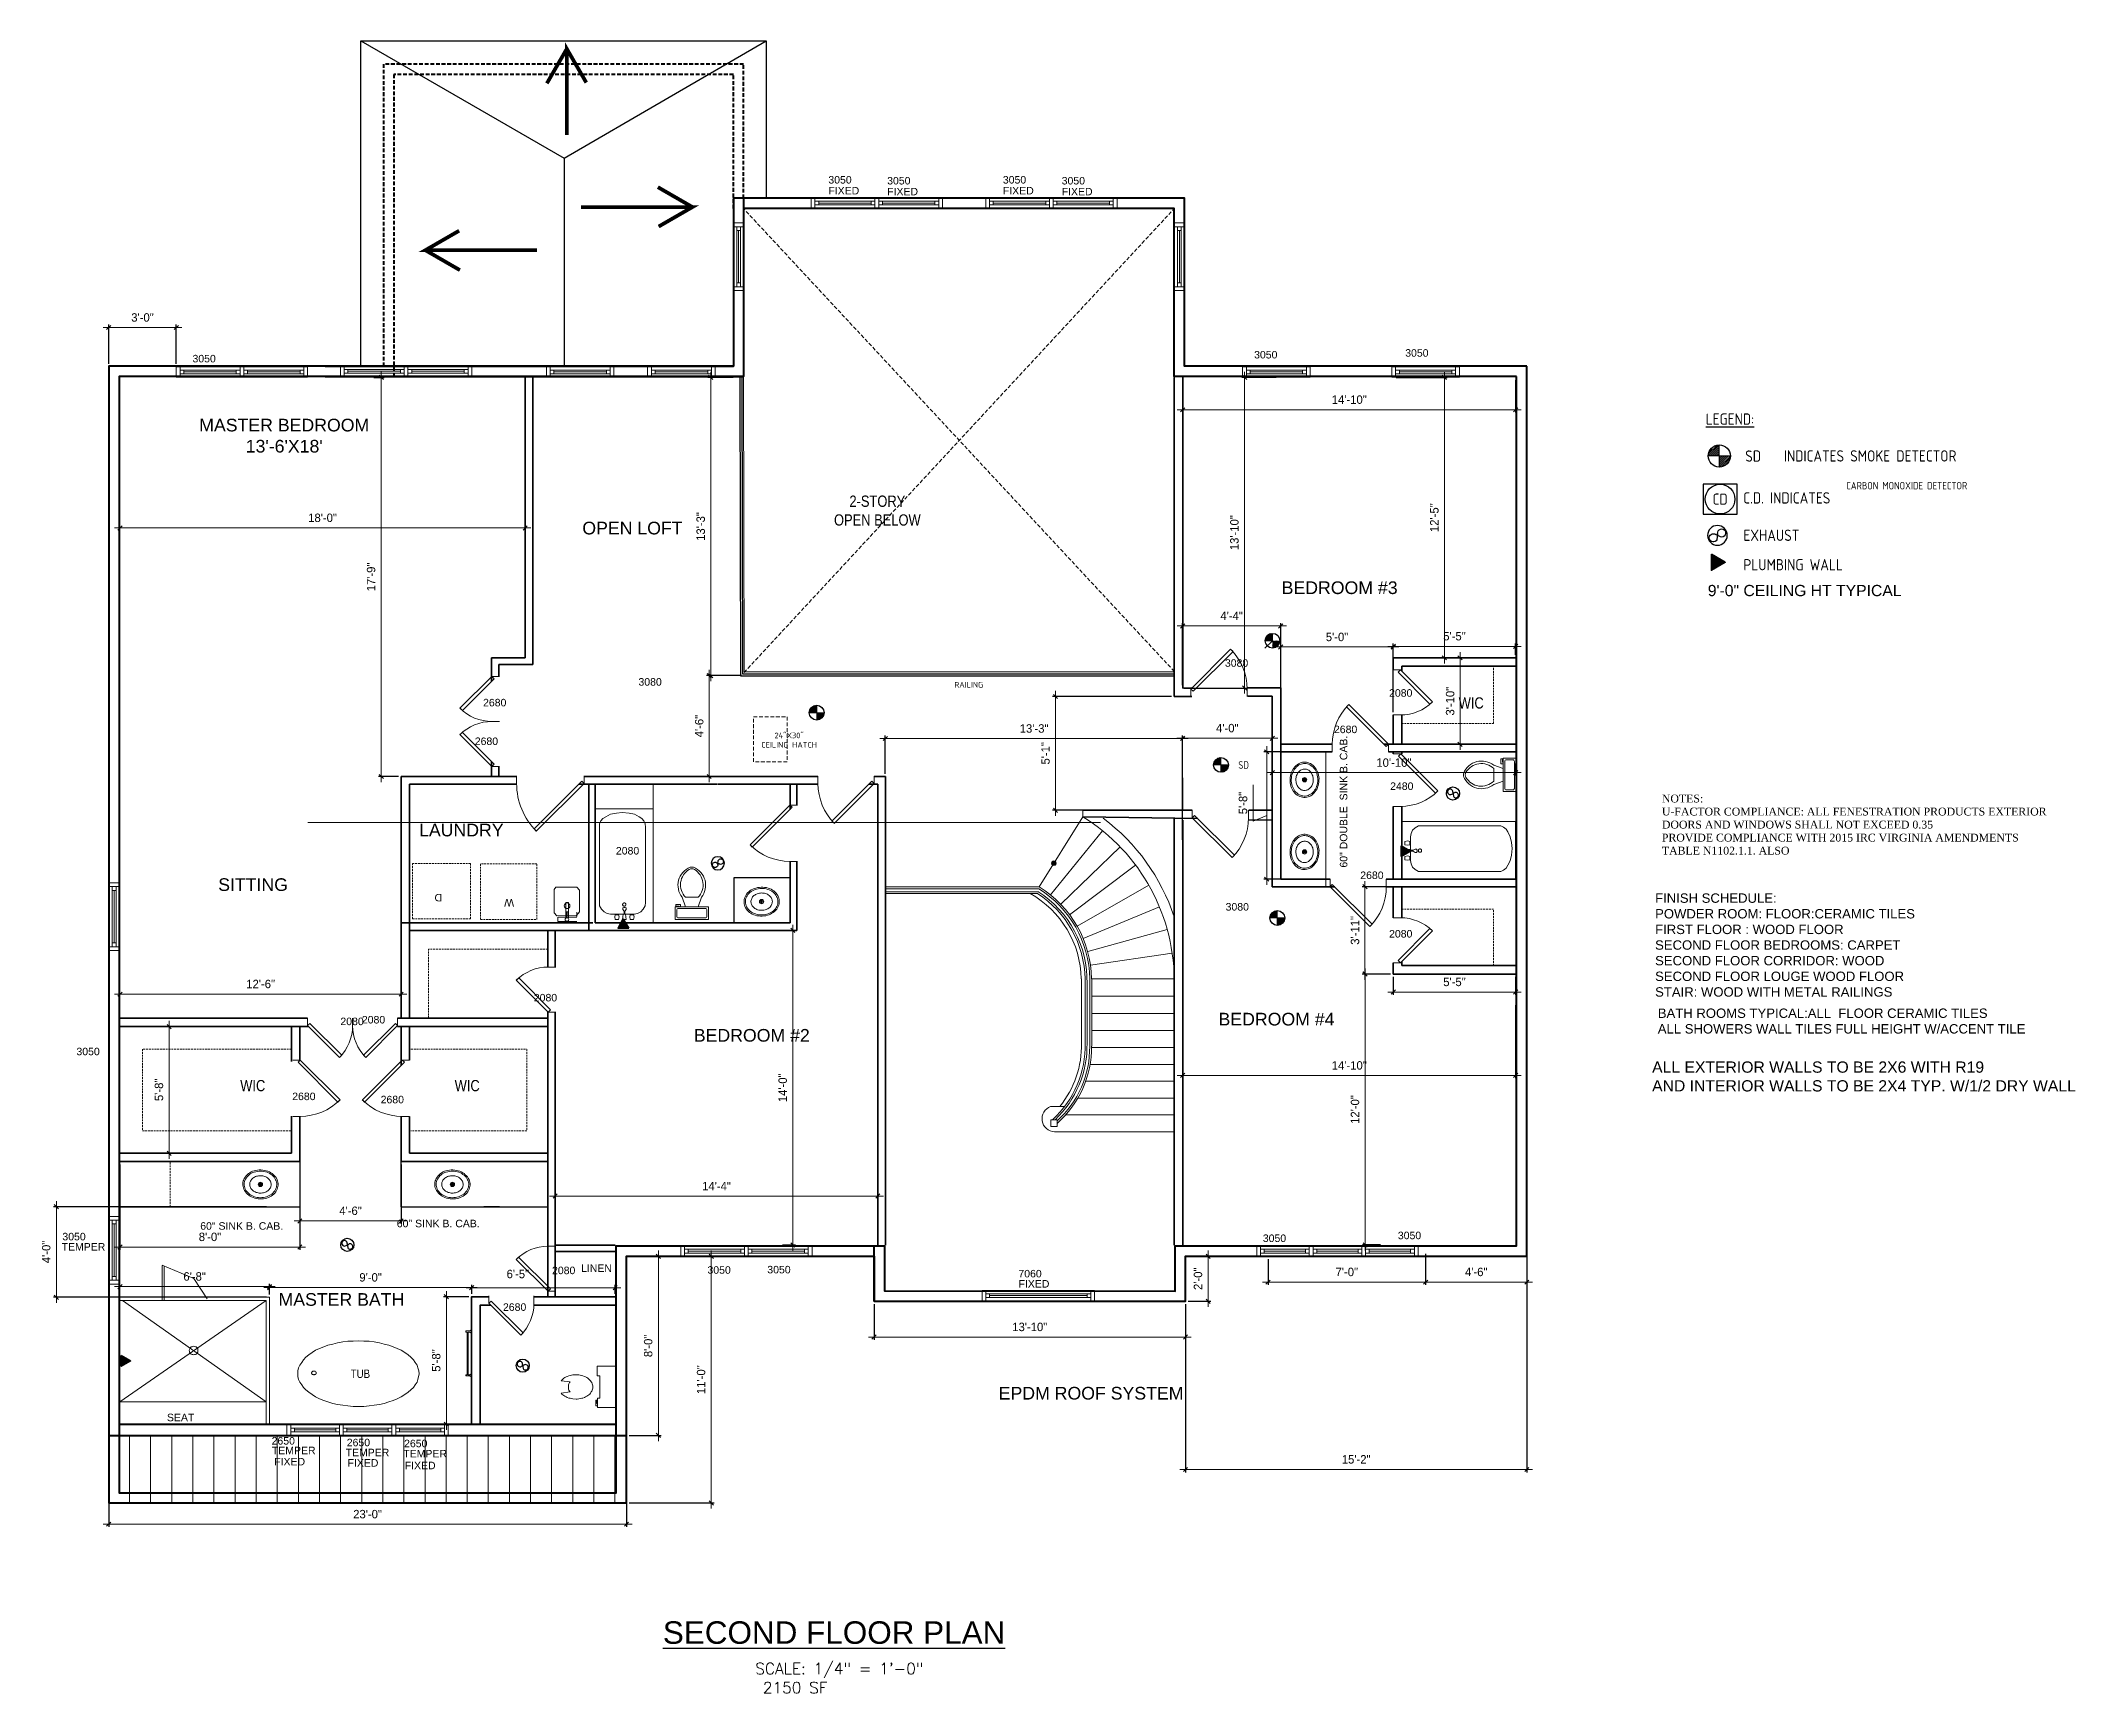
# Model space of a CAD drawing. Extents: x 4834 to 12794, y 1436 to 32221.
# Drawn here: x 7402 to 8487, y 1436 to 2317 of the extents above; entities that cross this region are included whole.
import ezdxf

# ---------------------------------------------------------------- set-up
doc = ezdxf.new("R2010")
doc.units = 0
doc.header["$LTSCALE"] = 8
doc.header["$MEASUREMENT"] = 0
for name, pattern in [('$3$HIDDEN', [0.375, 0.25, -0.125]), ('HIDDEN', [0.375, 0.25, -0.125]), ('Hidden (½x)', [0.1875, 0.125, -0.0625])]:
    doc.linetypes.add(name, pattern=pattern)
doc.layers.get('0').update_dxf_attribs({"lineweight": 9})
doc.layers.get('DefPoints').update_dxf_attribs({"color": 17})
for name, color, linetype in [('1-N-FRAMING-TXT', 4, 'Continuous'), ('A-CASE', 6, 'Continuous'), ('A-LINE', 6, 'Continuous'), ('A-WALLS.', 7, 'Continuous'), ('Electrical - New', 3, 'Continuous'), ('P', 7, 'Continuous'), ('WALLELEV1-2', 7, 'Continuous')]:
    doc.layers.add(name, color=color, linetype=linetype)
for name, color, linetype, lineweight in [('A-stairs', 30, 'Continuous', 13), ('A-Wall-New', 1, 'Continuous', 50), ('A-Wall-Partition', 3, 'Continuous', 35), ('A-windoor', 2, 'Continuous', 13), ('AFURNITURE', 134, 'Continuous', 18), ('appliance', 2, 'Continuous', 13), ('Details', 2, 'Continuous', 15), ('DIM', 8, 'Continuous', 5), ('DIMENSION', 9, 'Continuous', 9), ('door', 43, 'Continuous', 13), ('hatch', 8, 'Continuous', 13), ('HATCH 2', 56, 'Continuous', 5), ('TEXT', 6, 'Continuous', 25)]:
    doc.layers.add(name, color=color, linetype=linetype, lineweight=lineweight)
doc.styles.add('ARCHITXT', font='ARCHITXT.SHX', dxfattribs={"height": 2})
doc.styles.add('DIM60', font='romans.shx', dxfattribs={"height": 6})
doc.styles.get("Standard").update_dxf_attribs({"font": 'stylu.ttf'})
doc.styles.add('TITLE', font='arial.ttf', dxfattribs={"height": 12})
doc.dimstyles.new('Forum 24', dxfattribs={"dimscale": 24, "dimtxt": 0.1875, "dimasz": 0.09375, "dimexe": 0.0625, "dimexo": 0.0625, "dimgap": 0.125, "dimtad": 1, "dimdec": 4, "dimrnd": 1, "dimzin": 7, "dimdsep": 46, "dimlunit": 4, "dimtxsty": 'Standard', "dimblk": 'OBLIQUE', "dimblk1": 'DIMTICK', "dimblk2": 'OBLIQUE', "dimcen": -0.0625, "dimdle": 0.125, "dimclrd": 256, "dimclre": 256, "dimclrt": 256, "dimadec": 0, "dimazin": 0, "dimtfac": 1, "dimtdec": 4, "dimtmove": 1, "dimatfit": 3, "dimfxl": 0.0625, "dimtvp": 1.2, "dimfrac": 2, "dimtolj": 1, "dimtzin": 7, "dimlwd": 13, "dimarcsym": 0})

msp = doc.modelspace()

# ---------------------------------------------------------------- texts
at = {"layer": 'A-WALLS.', "color": 7, "linetype": 'Continuous', "lineweight": 25, "style": 'DIM60'}
for s, p in [('SCALE: 1/4" = 1\'-0" ', (7783.05241, 1446.37879)), ('2150 SF', (7787.09603, 1436.21262))]:
    msp.add_text(s, height=6, dxfattribs=at).set_placement(p)
at = {"layer": 'TEXT'}
for s, insert, char_height, width, attachment_point in [('{\\fArial|b0|i0|c0|p34;3050}', (7822.02819, 2245.00458), 3.9999982, 7.105427357601002e-14, 1), ('{\\fArial|b0|i0|c0|p34;FIXED}', (7822.02819, 2239.20521), 3.9999982, 7.105427357601002e-14, 1), ('{\\fArial|b0|i0|c0|p34;3050}', (7853.38151, 2244.52028), 3.9999982, 7.105427357601002e-14, 1), ('{\\fArial|b0|i0|c0|p34;FIXED}', (7853.38151, 2238.72091), 3.9999982, 7.105427357601002e-14, 1), ('{\\fArial|b0|i0|c0|p34;3050}', (7915.05683, 2245.00458), 3.9999982, 7.105427357601002e-14, 1), ('{\\fArial|b0|i0|c0|p34;FIXED}', (7915.05683, 2239.20521), 3.9999982, 7.105427357601002e-14, 1), ('{\\fArial|b0|i0|c0|p34;3050}', (7946.41014, 2244.52028), 3.9999982, 7.105427357601002e-14, 1), ('{\\fArial|b0|i0|c0|p34;FIXED}', (7946.41014, 2238.72091), 3.9999982, 7.105427357601002e-14, 1), ('{\\fArial|b0|i0|c0|p34;3050}', (7483.05484, 2149.68079), 3.9999982, 7.357560027710779e-14, 1), ('{\\fArial|b0|i0|c0|p34;3050}', (8048.99381, 2151.77311), 3.9999982, 7.105427357601002e-14, 1), ('{\\fArial|b0|i0|c0|p34;3050}', (8129.54521, 2152.71862), 3.9999982, 7.105427357601002e-14, 1), ("{\\fArial|b0|i0|c0|p34;\\H1.5x;MASTER BEDROOM\\P13'-6'X18'}", (7531.95945, 2106.58076), 4.5, 121.9107981, 5), ('\\A1;{\\fArchitxt Narrow|b0|i0|c0|p2;\\H1.5x;2-STORY\\POPEN BELOW}', (7848.14741, 2074.67689), 4, 53.8134079, 2), ('{\\fArial|b0|i0|c0|p34;\\H1.5x;OPEN LOFT}', (7717.58732, 2057.29976), 4.5, 113.3695811, 5), ('{\\fArial|b0|i0|c0|p34;\\H1.5x; BEDROOM #3}', (8093.28318, 2025.52096), 4.5, 121.9107981, 5), ('{\\fArial|b0|i0|c0|p34;9\'-0" CEILING HT TYPICAL}', (8290.83025, 2027.06267), 5.9999974, 1.06581410364015e-13, 1), ('{\\fArial|b0|i0|c0|p34;3080}', (8033.42953, 1987.42709), 3.9999982, 7.105427357601002e-14, 1), ('{\\fArial|b0|i0|c0|p34;3080}', (7720.79873, 1977.36395), 3.9999982, 7.105427357601002e-14, 1), ('{\\fArial|b0|i0|c0|p34;2680}', (7637.95526, 1966.32381), 3.9999982, 7.105427357601002e-14, 1), ('{\\fArial|b0|i0|c0|p34;2080}', (8120.93719, 1971.46376), 3.9999982, 7.105427357601002e-14, 1), ('\\A1;{\\fArchitxt Narrow|b0|i0|c0|p2;\\H1.5x;WIC}', (8164.71155, 1967.13622), 4, 38.784265, 2), ('{\\fArial|b0|i0|c0|p34;2680}', (7633.53881, 1945.71911), 3.9999982, 7.105427357601002e-14, 1), ('{\\fArial|b0|i0|c0|p34;2680}', (8091.55645, 1952.0425), 3.9999982, 7.105427357601002e-14, 1), ('{\\fArial|b0|i0|c0|p34;2480}', (8121.50719, 1921.7686), 3.9999982, 7.105427357601002e-14, 1), ('\\pxql;{\\fTimes New Roman|b0|i0|c0|p18;\\H0.83333x;\\C0;NOTES:\\PU-FACTOR COMPLIANCE: ALL FENESTRATION PRODUCTS EXTERIOR DOORS AND WINDOWS SHALL NOT EXCEED 0.35\\PPROVIDE COMPLIANCE WITH 2015 IRC VIRGINIA AMENDMENTS TABLE N1102.1.1. ALSO }', (8370.23593, 1915.26798), 4.9999978, 207.7351613, 2), ('{\\fArial|b0|i0|c0|p34;\\H1.5x;LAUNDRY}', (7626.38393, 1896.33906), 4.5, 113.3695811, 5), ('{\\fArial|b0|i0|c0|p34;2080}', (7708.77603, 1887.34124), 3.9999982, 7.105427357601002e-14, 1), ('{\\fArial|b0|i0|c0|p34;\\H1.5x;SITTING}', (7515.36345, 1867.24649), 4.5, 121.9107981, 5), ('{\\fArial|b0|i0|c0|p34;2680}', (8105.58115, 1874.27975), 3.9999982, 7.105427357601002e-14, 1), ('{\\fArial|b0|i0|c0|p34;3080}', (8033.7965, 1857.46748), 3.9999982, 7.105427357601002e-14, 1), ('\\pxql;{\\fArial|b0|i0|c0|p34;FINISH SCHEDULE:\\PPOWDER ROOM: FLOOR:CERAMIC TILES\\PFIRST FLOOR : WOOD FLOOR\\PSECOND FLOOR BEDROOMS: CARPET\\PSECOND FLOOR CORRIDOR: WOOD\\PSECOND FLOOR LOUGE WOOD FLOOR\\PSTAIR: WOOD WITH METAL RAILINGS}', (8366.61741, 1862.59837), 4.9999978, 207.7351613, 2), ('{\\fArial|b0|i0|c0|p34;2080}', (8120.93719, 1843.07959), 3.9999982, 7.105427357601002e-14, 1), ('{\\fArial|b0|i0|c0|p34;2080}', (7665.01804, 1809.0348), 3.9999982, 7.105427357601002e-14, 1), ('\\pxql;{\\fArial|b0|i0|c0|p34;BATH ROOMS TYPICAL:ALL  FLOOR CERAMIC TILES\\PALL SHOWERS WALL TILES FULL HEIGHT W/ACCENT TILE }', (8368.05219, 1801.24947), 4.9999978, 207.7351613, 2), ('{\\fArial|b0|i0|c0|p34;2080}', (7561.89645, 1796.38124), 3.9999982, 7.105427357601002e-14, 1), ('{\\fArial|b0|i0|c0|p34;2080}', (7573.34922, 1797.28369), 3.9999982, 7.105427357601002e-14, 1), ('{\\fArial|b0|i0|c0|p34;\\H1.5x;BEDROOM #2}', (7781.20855, 1786.90644), 4.5, 121.9107981, 5), ('{\\fArial|b0|i0|c0|p34;\\H1.5x; BEDROOM #4}', (8059.61309, 1795.53632), 4.5, 121.9107981, 5), ('{\\fArial|b0|i0|c0|p34;3050}', (7421.19545, 1780.33674), 3.9999982, 7.105427357601002e-14, 1), ('{\\fArial|b0|i0|c0|p34;\\H1.5x;ALL EXTERIOR WALLS TO BE 2X6 WITH R19\\PAND INTERIOR WALLS TO BE 2X4 TYP. W/1/2 DRY WALL}', (8261.16166, 1773.0289), 3.9999982, 7.105427357601002e-14, 1), ('\\A1;{\\fArchitxt Narrow|b0|i0|c0|p2;\\H1.5x;WIC}', (7515.19192, 1763.14344), 4, 38.784265, 2), ('\\A1;{\\fArchitxt Narrow|b0|i0|c0|p2;\\H1.5x;WIC}', (7629.50543, 1763.14344), 4, 38.784265, 2), ('{\\fArial|b0|i0|c0|p34;2680}', (7536.21653, 1756.41299), 3.9999982, 7.105427357601002e-14, 1), ('{\\fArial|b0|i0|c0|p34;2680}', (7583.3631, 1754.72971), 3.9999982, 7.105427357601002e-14, 1), ('{\\fArial|b0|i0|c0|p34;3050}', (7413.70669, 1681.67781), 3.9999982, 7.105427357601002e-14, 1), ('{\\fArial|b0|i0|c0|p34;60" SINK B. CAB.}', (7531.40458, 1687.33303), 3.9999982, 7.105427357601002e-14, 3), ('{\\fArial|b0|i0|c0|p34;60" SINK B. CAB.}', (7636.18752, 1688.64456), 3.9999982, 7.105427357601002e-14, 3), ('{\\fArial|b0|i0|c0|p34;3050}', (8125.62179, 1682.2778), 3.9999982, 7.105427357601002e-14, 1), ('{\\fArial|b0|i0|c0|p34;TEMPER}', (7413.29618, 1676.22424), 3.9999982, 7.105427357601002e-14, 1), ('{\\fArial|b0|i0|c0|p34;3050}', (8053.63897, 1680.79485), 3.9999982, 7.105427357601002e-14, 1), ('{\\fArial|b0|i0|c0|p34;2080}', (7674.71741, 1663.63722), 3.9999982, 7.105427357601002e-14, 1), ('{\\fArial|b0|i0|c0|p34;LINEN}', (7706.63984, 1664.80737), 3.9999982, 7.105427357601002e-14, 3), ('{\\fArial|b0|i0|c0|p34;3050}', (7757.58972, 1663.86973), 3.9999982, 7.105427357601002e-14, 1), ('{\\fArial|b0|i0|c0|p34;3050}', (7789.48881, 1664.06046), 3.9999982, 7.105427357601002e-14, 1), ('{\\fArial|b0|i0|c0|p34;7060}', (7923.33249, 1661.91849), 3.9999982, 7.105427357601002e-14, 1), ('{\\fArial|b0|i0|c0|p34;\\H1.5x;MASTER BATH}', (7562.45176, 1646.10576), 4.5, 121.9107981, 5), ('{\\fArial|b0|i0|c0|p34;FIXED}', (7923.40218, 1656.49802), 3.9999982, 7.105427357601002e-14, 1), ('{\\fArial|b0|i0|c0|p34;2680}', (7648.57214, 1644.0882), 3.9999982, 7.105427357601002e-14, 1), ('{\\fArial|b0|i0|c0|p34;\\H1.5x;EPDM ROOF SYSTEM}', (7962.07258, 1596.13634), 4.5, 121.9107981, 5), ('{\\fArial|b0|i0|c0|p34;SEAT}', (7469.44844, 1585.24277), 3.9999982, 7.105427357601002e-14, 1), ('{\\fArial|b0|i0|c0|p34;2650}', (7525.236, 1572.80287), 3.9999982, 7.105427357601002e-14, 1), ('{\\fArial|b0|i0|c0|p34;TEMPER}', (7525.38448, 1567.67681), 3.9999982, 7.105427357601002e-14, 1), ('{\\fArial|b0|i0|c0|p34;TEMPER}', (7564.69207, 1566.57712), 3.9999982, 7.105427357601002e-14, 1), ('{\\fArial|b0|i0|c0|p34;2650}', (7565.30609, 1571.91137), 3.9999982, 7.105427357601002e-14, 1), ('{\\fArial|b0|i0|c0|p34;TEMPER}', (7595.44272, 1565.93735), 3.9999982, 7.105427357601002e-14, 1), ('{\\fArial|b0|i0|c0|p34;2650}', (7595.85323, 1571.39092), 3.9999982, 7.105427357601002e-14, 1), ('{\\fArial|b0|i0|c0|p34;FIXED}', (7526.62195, 1561.68668), 3.9999982, 7.105427357601002e-14, 1), ('{\\fArial|b0|i0|c0|p34;FIXED}', (7565.70943, 1561.02512), 3.9999982, 7.105427357601002e-14, 1), ('{\\fArial|b0|i0|c0|p34;FIXED}', (7596.20068, 1559.64104), 3.9999982, 7.105427357601002e-14, 1)]:
    msp.add_mtext(s, dxfattribs=dict(at, insert=insert, char_height=char_height, width=width, attachment_point=attachment_point))
at = {"layer": 'TEXT', "attachment_point": 1, "style": 'ARCHITXT'}
for s, insert, char_height, line_spacing_factor in [('{\\L\\C6;LEGEND:}', (8289.76675, 2118.45698), 6, 1.004016), ('{\\C6;\\lSD}', (8310.79273, 2098.75114), 6, 1.004016), ('     INDICATES SMOKE DETECTOR', (8315.12188, 2098.80493), 6, 0.96736), ('EXHAUST', (8309.84299, 2056.50535), 6, 0.96736), ('PLUMBING WALL', (8309.84299, 2040.82626), 6, 0.96736), ('{\\C6;\\lSD}', (8040.56529, 1933.08201), 4, 1.004016)]:
    msp.add_mtext(s, dxfattribs=dict(at, insert=insert, char_height=char_height, line_spacing_factor=line_spacing_factor))
at = {"layer": 'TEXT', "attachment_point": 2, "style": 'ARCHITXT'}
for s, insert, char_height, width in [('CD', (8297.4105, 2075.78302), 6, 7.5), ('\\A1;RAILING', (7896.86491, 1975.32714), 3, 72.8976643), ('\\A1;24"X30"\\PCEILING HATCH', (7801.13053, 1948.32199), 3, 72.8976643), ('\\A1;{\\fArchitxt Narrow|b0|i0|c0|p2;\\H1.5x;TUB}', (7572.56921, 1608.80082), 3, 72.8976643)]:
    msp.add_mtext(s, dxfattribs=dict(at, insert=insert, char_height=char_height, width=width))
at = {"layer": 'TEXT', "attachment_point": 1, "style": 'ARCHITXT'}
for s, insert, char_height in [('{\\C6;C.D.} INDICATES', (8309.70698, 2076.43314), 6), (' CARBON MONOXIDE DETECTOR', (8362.47477, 2081.96507), 4)]:
    msp.add_mtext(s, dxfattribs=dict(at, insert=insert, char_height=char_height))
at = {"layer": 'TEXT'}
for s, insert, char_height, width, attachment_point, rotation in [('{\\fArial|b0|i0|c0|p34;60" DOUBLE  SINK B. CAB.}', (8094.67494, 1946.66328), 3.9999982, 7.105427357601002e-14, 3, 90), ('{\\fArial|b0|i0|c0|p34;D}', (7612.07087, 1862.33708), 4, 7.1850211, 9, 180), ('{\\fArial|b0|i0|c0|p34;W}', (7649.21069, 1859.59407), 4, 7.1850211, 9, 180)]:
    msp.add_mtext(s, dxfattribs=dict(at, insert=insert, char_height=char_height, width=width, attachment_point=attachment_point, rotation=rotation))
at = {"layer": 'WALLELEV1-2', "color": 4, "insert": (7825.07435, 1474.59662), "char_height": 12, "width": 235.4081515, "attachment_point": 2, "style": 'TITLE'}
msp.add_mtext('\\A1;{\\LSECOND FLOOR PLAN}', dxfattribs=at)

# ---------------------------------------------------------------- blocks, each defined once
blk = doc.blocks.new('Exhaust Vent')
for p, q in [((-0.62, 4.19), (0.62, 4.78)), ((-0.06, 5.17), (0.21, 2.96))]:
    blk.add_line(p, q)
blk.add_circle((0, 4.5), 3.5)
for centre, start, end in [((-1.49, 5.34), 352.93511, 307.06489), ((1.49, 3.63), 207.64316, 127.06489)]:
    blk.add_arc(centre, 1.44, start, end)
blk = doc.blocks.new('_Oblique')
at = {"color": 0, "linetype": 'ByBlock', "lineweight": -2}
blk.add_line((-0.5, -0.5), (0.5, 0.5), dxfattribs=at)
blk = doc.blocks.new('*D452')
at = {"layer": 'DefPoints', "color": 0, "transparency": 16777216}
for p in [(8194.4, 1669.2), (8012.4, 1645.2), (8194.4, 1555.5)]:
    blk.add_point(p, dxfattribs=at)
at = {"layer": 'DIM', "lineweight": -2, "transparency": 16777216}
for p, q in [((8194.4, 1667.7), (8194.4, 1554)), ((8012.4, 1643.7), (8012.4, 1554))]:
    blk.add_line(p, q, dxfattribs=at)
at = {"layer": 'DIM', "lineweight": 13, "transparency": 16777216}
blk.add_line((8009.4, 1555.5), (8197.4, 1555.5), dxfattribs=at)
at = {"layer": 'DIM', "lineweight": 13, "transparency": 16777216, "xscale": 2.25, "yscale": 2.25, "zscale": 2.25, "rotation": 180}
blk.add_blockref('_Oblique', (8012.4, 1555.5), dxfattribs=at)
at = {"layer": 'DIM', "lineweight": 13, "transparency": 16777216, "xscale": 2.25, "yscale": 2.25, "zscale": 2.25}
blk.add_blockref('_Oblique', (8194.4, 1555.5), dxfattribs=at)
at = {"layer": 'DIM', "transparency": 16777216, "insert": (8103.4, 1560.9), "char_height": 4.5, "attachment_point": 5}
blk.add_mtext('\\A1;15\'-2"', dxfattribs=at)
blk = doc.blocks.new('DIMTICK')
for p, q in [((-1, 0), (1, 0)), ((0, 1), (0, -1))]:
    blk.add_line(p, q)
at = {"const_width": 0.141}
blk.add_lwpolyline([(0.71, 0.71), (-0.71, -0.71)], dxfattribs=at)
blk = doc.blocks.new('*U153')
for p, q in [((-18, 0), (14, 0)), ((-18, -3.75), (-18, -1.75)), ((-18, -1.75), (14, -1.75)), ((14, -3.75), (-18, -3.75)), ((-18, -5.5), (14, -5.5)), ((-16, -1.75), (-16, -3.75)), ((12, -2.75), (-16, -2.75)), ((12, -1.75), (12, -3.75)), ((14, -1.75), (14, -3.75))]:
    blk.add_line(p, q)
blk.add_lwpolyline([(-18, -5.5), (-20, -5.5), (-20, 0), (-18, 0)], close=True)
at = {"extrusion": (0, 0, -1)}
blk.add_lwpolyline([(-14, -5.5), (-16, -5.5), (-16, 0), (-14, 0)], close=True, dxfattribs=at)
blk = doc.blocks.new('*U154')
for p, q in [((-18, 0), (8, 0)), ((-18, -3.75), (-18, -1.75)), ((-18, -1.75), (8, -1.75)), ((8, -3.75), (-18, -3.75)), ((-18, -5.5), (8, -5.5)), ((-16, -1.75), (-16, -3.75)), ((6, -2.75), (-16, -2.75)), ((6, -1.75), (6, -3.75)), ((8, -1.75), (8, -3.75))]:
    blk.add_line(p, q)
blk.add_lwpolyline([(-18, -5.5), (-20, -5.5), (-20, 0), (-18, 0)], close=True)
at = {"extrusion": (0, 0, -1)}
blk.add_lwpolyline([(-8, -5.5), (-10, -5.5), (-10, 0), (-8, 0)], close=True, dxfattribs=at)
blk = doc.blocks.new('*D447')
at = {"layer": 'DefPoints', "color": 0, "transparency": 16777216}
for p in [(7714.4, 1669.2), (7731.4, 1669.2), (7714.4, 1573.7)]:
    blk.add_point(p, dxfattribs=at)
at = {"layer": 'DIMENSION', "lineweight": 13, "transparency": 16777216}
blk.add_line((7731.4, 1570.7), (7731.4, 1672.2), dxfattribs=at)
at = {"layer": 'DIMENSION', "lineweight": -2, "transparency": 16777216}
for p, q in [((7715.9, 1669.2), (7732.9, 1669.2)), ((7715.9, 1573.7), (7732.9, 1573.7))]:
    blk.add_line(p, q, dxfattribs=at)
at = {"layer": 'DIMENSION', "lineweight": 13, "transparency": 16777216, "xscale": 2.25, "yscale": 2.25, "zscale": 2.25}
for p, rotation in [((7731.4, 1669.2), 89.99986241413787), ((7731.4, 1573.7), 269.9998624141379)]:
    blk.add_blockref('_Oblique', p, dxfattribs=dict(at, rotation=rotation))
at = {"layer": 'DIMENSION', "transparency": 16777216, "insert": (7726, 1621.4), "char_height": 4.5, "attachment_point": 5, "rotation": 89.9999}
blk.add_mtext('\\A1;8\'-0"', dxfattribs=at)
blk = doc.blocks.new('*D448')
at = {"layer": 'DefPoints', "color": 0, "transparency": 16777216}
for p in [(8012.4, 1669.2), (8012.4, 1645.2), (8024.5, 1645.2)]:
    blk.add_point(p, dxfattribs=at)
at = {"layer": 'DIM', "lineweight": 13, "transparency": 16777216}
blk.add_line((8024.5, 1672.2), (8024.5, 1642.2), dxfattribs=at)
at = {"layer": 'DIM', "lineweight": -2, "transparency": 16777216}
for p, q in [((8013.9, 1669.2), (8026, 1669.2)), ((8013.9, 1645.2), (8026, 1645.2))]:
    blk.add_line(p, q, dxfattribs=at)
at = {"layer": 'DIM', "lineweight": 13, "transparency": 16777216, "xscale": 2.25, "yscale": 2.25, "zscale": 2.25}
for p, rotation in [((8024.5, 1669.2), 89.99866731085807), ((8024.5, 1645.2), 269.998667310858)]:
    blk.add_blockref('_Oblique', p, dxfattribs=dict(at, rotation=rotation))
at = {"layer": 'DIM', "transparency": 16777216, "insert": (8019.1, 1657.2), "char_height": 4.5, "attachment_point": 5, "rotation": 89.9987}
blk.add_mtext('\\A1;2\'-0"', dxfattribs=at)
blk = doc.blocks.new('*D449')
at = {"layer": 'DefPoints', "color": 0, "transparency": 16777216}
for p in [(7846.4, 1645.2), (8012.4, 1645.2), (7846.4, 1626.1)]:
    blk.add_point(p, dxfattribs=at)
at = {"layer": 'DIMENSION', "lineweight": -2, "transparency": 16777216}
for p, q in [((7846.4, 1643.7), (7846.4, 1624.6)), ((8012.4, 1643.7), (8012.4, 1624.6))]:
    blk.add_line(p, q, dxfattribs=at)
at = {"layer": 'DIMENSION', "lineweight": 13, "transparency": 16777216}
blk.add_line((8015.4, 1626.1), (7843.4, 1626.1), dxfattribs=at)
at = {"layer": 'DIMENSION', "lineweight": 13, "transparency": 16777216, "xscale": 2.25, "yscale": 2.25, "zscale": 2.25}
for p, rotation in [((7846.4, 1626.1), 180.0005007313226), ((8012.4, 1626.1), 0.00050073132264572)]:
    blk.add_blockref('_Oblique', p, dxfattribs=dict(at, rotation=rotation))
at = {"layer": 'DIMENSION', "transparency": 16777216, "insert": (7929.4, 1631.5), "char_height": 4.5, "attachment_point": 5, "rotation": 0.0005}
blk.add_mtext('\\A1;13\'-10"', dxfattribs=at)
blk = doc.blocks.new('*D450')
at = {"layer": 'DefPoints', "color": 0, "transparency": 16777216}
for p in [(8140.4, 1671.9), (8194.4, 1671.9), (8194.4, 1655.4)]:
    blk.add_point(p, dxfattribs=at)
at = {"layer": 'DIM', "lineweight": -2, "transparency": 16777216}
for p, q in [((8140.4, 1670.4), (8140.4, 1653.9)), ((8194.4, 1670.4), (8194.4, 1653.9))]:
    blk.add_line(p, q, dxfattribs=at)
at = {"layer": 'DIM', "lineweight": 13, "transparency": 16777216}
blk.add_line((8137.4, 1655.4), (8197.4, 1655.4), dxfattribs=at)
at = {"layer": 'DIM', "lineweight": 13, "transparency": 16777216, "xscale": 2.25, "yscale": 2.25, "zscale": 2.25, "rotation": 180}
blk.add_blockref('_Oblique', (8140.4, 1655.4), dxfattribs=at)
at = {"layer": 'DIM', "lineweight": 13, "transparency": 16777216, "xscale": 2.25, "yscale": 2.25, "zscale": 2.25}
blk.add_blockref('_Oblique', (8194.4, 1655.4), dxfattribs=at)
at = {"layer": 'DIM', "transparency": 16777216, "insert": (8167.4, 1660.8), "char_height": 4.5, "attachment_point": 5}
blk.add_mtext('\\A1;4\'-6"', dxfattribs=at)
blk = doc.blocks.new('*D451')
at = {"layer": 'DefPoints', "color": 0, "transparency": 16777216}
for p in [(8056.4, 1669.2), (8140.4, 1669.2), (8140.4, 1655.4)]:
    blk.add_point(p, dxfattribs=at)
at = {"layer": 'DIM', "lineweight": -2, "transparency": 16777216}
for p, q in [((8056.4, 1667.7), (8056.4, 1653.9)), ((8140.4, 1667.7), (8140.4, 1653.9))]:
    blk.add_line(p, q, dxfattribs=at)
at = {"layer": 'DIM', "lineweight": 13, "transparency": 16777216}
blk.add_line((8053.4, 1655.4), (8143.4, 1655.4), dxfattribs=at)
at = {"layer": 'DIM', "lineweight": 13, "transparency": 16777216, "xscale": 2.25, "yscale": 2.25, "zscale": 2.25, "rotation": 180}
blk.add_blockref('_Oblique', (8056.4, 1655.4), dxfattribs=at)
at = {"layer": 'DIM', "lineweight": 13, "transparency": 16777216, "xscale": 2.25, "yscale": 2.25, "zscale": 2.25}
blk.add_blockref('_Oblique', (8140.4, 1655.4), dxfattribs=at)
at = {"layer": 'DIM', "transparency": 16777216, "insert": (8098.4, 1660.8), "char_height": 4.5, "attachment_point": 5}
blk.add_mtext('\\A1;7\'-0"', dxfattribs=at)
blk = doc.blocks.new('*U166')
for p, q in [((0, 0), (0, -4)), ((-24, 0), (-24, -4))]:
    blk.add_line(p, q)
blk.add_lwpolyline([(0, 0), (-17, 17), (-18.2, 15.7), (-1.2, -1.2)], close=True)
blk.add_arc((0, 0), 24, 135, 180)
blk = doc.blocks.new('Sink - Oval top')
for p, q in [((-1, 0), (1, 0)), ((0, 1), (0, -1))]:
    blk.add_line(p, q)
at = {"linetype": 'Continuous'}
for points in [[(-12.2, 0.4, 0.117634), (-11.5, -3.4, 0.104469), (-8.9, -6.8, 0.090016), (-5.1, -9.1, 0.08192), (-0.3, -10, 0.08192), (4.5, -9.4, 0.090016), (8.4, -7.4, 0.104469), (11.2, -4.1, 0.117634), (12.2, -0.4, 0.117634), (11.5, 3.4, 0.104469), (8.9, 6.8, 0.090016), (5.1, 9.1, 0.08192), (0.3, 10, 0.08192), (-4.5, 9.4, 0.090016), (-8.4, 7.4, 0.104469), (-11.2, 4.1, 0.117634)], [(-11.3, 0.2, 0.118622), (-10.5, -3.3, 0.104678), (-8.1, -6.4, 0.089562), (-4.5, -8.4, 0.081185), (-0.1, -9.2, 0.081185), (4.3, -8.5, 0.089562), (7.9, -6.6, 0.104678), (10.4, -3.5, 0.118622), (11.3, -0.2, 0.118622), (10.5, 3.3, 0.104678), (8.1, 6.4, 0.089562), (4.5, 8.4, 0.081185), (0.1, 9.2, 0.081185), (-4.3, 8.5, 0.089562), (-7.9, 6.6, 0.104678), (-10.4, 3.5, 0.118622)], [(-7.4, 0.1, 0.118283), (-6.9, -2.2, 0.104607), (-5.3, -4.2, 0.089718), (-3, -5.5, 0.081436), (-0.1, -6, 0.081436), (2.8, -5.6, 0.089718), (5.2, -4.3, 0.104607), (6.9, -2.3, 0.118283), (7.4, -0.1, 0.118283), (6.9, 2.2, 0.104607), (5.3, 4.2, 0.089718), (3, 5.5, 0.081436), (0.1, 6, 0.081436), (-2.8, 5.6, 0.089718), (-5.2, 4.3, 0.104607), (-6.9, 2.3, 0.118283)]]:
    blk.add_lwpolyline(points, format="xyb", close=True, dxfattribs=at)
for radius in [1.5, 1]:
    blk.add_circle((0, 0), radius)
blk = doc.blocks.new('*U174')
for p, q in [((-30, 0), (-30, 4)), ((0, 0), (0, 4))]:
    blk.add_line(p, q)
blk.add_lwpolyline([(0, 0), (-21.2, -21.2), (-22.5, -20), (-1.2, 1.2)], close=True)
blk.add_arc((0, 0), 30, 180, 225)
blk = doc.blocks.new('*U167')
for p, q in [((-24, 0), (-24, 4)), ((0, 0), (0, 4))]:
    blk.add_line(p, q)
blk.add_lwpolyline([(0, 0), (-17, -17), (-18.2, -15.7), (-1.2, 1.2)], close=True)
blk.add_arc((0, 0), 24, 180, 225)
blk = doc.blocks.new('*U536')
for p, q in [((0, 0), (0, 4)), ((24, 0), (24, 4))]:
    blk.add_line(p, q)
blk.add_lwpolyline([(0, 0), (17, -17), (18.2, -15.7), (1.2, 1.2)], close=True)
blk.add_arc((0, 0), 24, 315, 360)
blk = doc.blocks.new('*D453')
at = {"layer": 'DefPoints', "color": 0, "transparency": 16777216}
for p in [(7444.4, 1791.6), (7470.6, 1791.6), (7444.4, 1724.1)]:
    blk.add_point(p, dxfattribs=at)
at = {"layer": 'DIM', "lineweight": -2, "transparency": 16777216}
for p, q in [((7445.9, 1791.6), (7472.1, 1791.6)), ((7445.9, 1724.1), (7472.1, 1724.1))]:
    blk.add_line(p, q, dxfattribs=at)
at = {"layer": 'DIM', "lineweight": 13, "transparency": 16777216}
blk.add_line((7470.6, 1721.1), (7470.6, 1794.6), dxfattribs=at)
at = {"layer": 'DIM', "lineweight": 13, "transparency": 16777216, "xscale": 2.25, "yscale": 2.25, "zscale": 2.25}
for p, rotation in [((7470.6, 1791.6), 90), ((7470.6, 1724.1), 270)]:
    blk.add_blockref('_Oblique', p, dxfattribs=dict(at, rotation=rotation))
at = {"layer": 'DIM', "transparency": 16777216, "insert": (7465.2, 1757.9), "char_height": 4.5, "attachment_point": 5, "rotation": 90}
blk.add_mtext('\\A1;5\'-8"', dxfattribs=at)
blk = doc.blocks.new('Toilet - top')
for p, q in [((-10, -8.5), (-8, -8.5)), ((-10, -9.5), (-10, -8.5)), ((-7, -9.5), (-10, -9.5)), ((-8, -8.5), (-8, -8)), ((-7, -8), (-7, -9.5)), ((-4, -8), (-6, -14)), ((4, -8), (6, -14)), ((9.5, -6), (9.5, -2)), ((4, -14), (-4, -14))]:
    blk.add_line(p, q)
blk.add_lwpolyline([(10.5, -8), (10.5, 0), (-10.5, 0), (-10.5, -8)], close=True)
for points in [[(-9.5, -2), (-9.5, -6)], [(8.5, -1), (-8.5, -1)], [(-8.5, -7), (8.5, -7)]]:
    blk.add_lwpolyline(points)
for centre, radius, start, end in [((-8.6, -1.9), 0.884, 81.8699, 188.1301), ((-8.6, -6.1), 0.884, 171.8699, 278.1301), ((8.6, -1.9), 0.884, 351.8699, 98.1301), ((8.6, -6.1), 0.884, 261.8699, 8.1301), ((3.5, -21.6), 12.2, 141.4691, 247.9714), ((4.2, -21.8), 11.3, 136.3677, 238.9468), ((-3.5, -21.6), 12.2, 292.0284, 38.5307), ((-4.2, -21.8), 11.3, 301.053, 43.6321), ((0, -27.9), 4, 245.7318, 294.2682), ((0, -29), 4, 254.8605, 285.1395)]:
    blk.add_arc(centre, radius, start, end)
blk = doc.blocks.new('*U163')
for p, q in [((0, 0), (0, -4)), ((-30, 0), (-30, -4))]:
    blk.add_line(p, q)
blk.add_lwpolyline([(0, 0), (-21.2, 21.2), (-22.5, 20), (-1.2, -1.2)], close=True)
blk.add_arc((0, 0), 30, 135, 180)
blk = doc.blocks.new('*U164')
for p, q in [((0, 0), (0, 4)), ((30, 0), (30, 4))]:
    blk.add_line(p, q)
blk.add_lwpolyline([(0, 0), (21.2, -21.2), (22.5, -20), (1.2, 1.2)], close=True)
blk.add_arc((0, 0), 30, 315, 360)
blk = doc.blocks.new('*U165')
for p, q in [((0, 0), (0, -4)), ((28, 0), (28, -4))]:
    blk.add_line(p, q)
blk.add_lwpolyline([(0, 0), (19.8, 19.8), (21, 18.6), (1.2, -1.2)], close=True)
blk.add_arc((0, 0), 28, 0, 45)
blk = doc.blocks.new('*U559')
for p, q in [((-30, 0), (-30, 4)), ((0, 0), (0, 4))]:
    blk.add_line(p, q)
blk.add_lwpolyline([(0, 0), (-21.2, -21.2), (-22.5, -20), (-1.2, 1.2)], close=True)
blk.add_arc((0, 0), 30, 180, 225)
blk = doc.blocks.new('*D454')
at = {"layer": 'DefPoints', "color": 0, "transparency": 16777216}
for p in [(8123.2, 1819.6), (8188.4, 1819.6), (8123.2, 1810)]:
    blk.add_point(p, dxfattribs=at)
at = {"layer": 'DIM', "lineweight": -2, "transparency": 16777216}
for p, q in [((8123.2, 1818.1), (8123.2, 1808.5)), ((8188.4, 1818.1), (8188.4, 1808.5))]:
    blk.add_line(p, q, dxfattribs=at)
at = {"layer": 'DIM', "lineweight": 13, "transparency": 16777216}
blk.add_line((8191.4, 1810), (8120.2, 1810), dxfattribs=at)
at = {"layer": 'DIM', "lineweight": 13, "transparency": 16777216, "xscale": 2.25, "yscale": 2.25, "zscale": 2.25, "rotation": 180}
blk.add_blockref('_Oblique', (8123.2, 1810), dxfattribs=at)
at = {"layer": 'DIM', "lineweight": 13, "transparency": 16777216, "xscale": 2.25, "yscale": 2.25, "zscale": 2.25}
blk.add_blockref('_Oblique', (8188.4, 1810), dxfattribs=at)
at = {"layer": 'DIM', "transparency": 16777216, "insert": (8155.8, 1815.4), "char_height": 4.5, "attachment_point": 5}
blk.add_mtext('\\A1;5\'-5"', dxfattribs=at)
blk = doc.blocks.new('*D455')
at = {"layer": 'DefPoints', "color": 0, "transparency": 16777216}
for p in [(8108.1, 1866.2), (8123.2, 1866.2), (8123.2, 1819.6)]:
    blk.add_point(p, dxfattribs=at)
at = {"layer": 'DIM', "lineweight": -2, "transparency": 16777216}
for p, q in [((8121.7, 1866.2), (8106.6, 1866.2)), ((8121.7, 1819.6), (8106.6, 1819.6))]:
    blk.add_line(p, q, dxfattribs=at)
at = {"layer": 'DIM', "lineweight": 13, "transparency": 16777216}
blk.add_line((8108.1, 1816.6), (8108.1, 1869.2), dxfattribs=at)
at = {"layer": 'DIM', "lineweight": 13, "transparency": 16777216, "xscale": 2.25, "yscale": 2.25, "zscale": 2.25}
for p, rotation in [((8108.1, 1866.2), 90), ((8108.1, 1819.6), 270)]:
    blk.add_blockref('_Oblique', p, dxfattribs=dict(at, rotation=rotation))
at = {"layer": 'DIM', "transparency": 16777216, "insert": (8102.8, 1842.9), "char_height": 4.5, "attachment_point": 5, "rotation": 90}
blk.add_mtext('\\A1;3\'-11"', dxfattribs=at)
blk = doc.blocks.new('*D456')
at = {"layer": 'DefPoints', "color": 0, "transparency": 16777216}
for p in [(8123.2, 1819.6), (8108.2, 1675.2), (8117.8, 1675.2)]:
    blk.add_point(p, dxfattribs=at)
at = {"layer": 'DIM', "lineweight": 13, "transparency": 16777216}
blk.add_line((8108.2, 1822.6), (8108.2, 1672.2), dxfattribs=at)
at = {"layer": 'DIM', "lineweight": -2, "transparency": 16777216}
for p, q in [((8121.7, 1819.6), (8106.7, 1819.6)), ((8116.3, 1675.2), (8106.7, 1675.2))]:
    blk.add_line(p, q, dxfattribs=at)
at = {"layer": 'DIM', "lineweight": 13, "transparency": 16777216, "xscale": 2.25, "yscale": 2.25, "zscale": 2.25}
for p, rotation in [((8108.2, 1819.6), 90), ((8108.2, 1675.2), 270)]:
    blk.add_blockref('_Oblique', p, dxfattribs=dict(at, rotation=rotation))
at = {"layer": 'DIM', "transparency": 16777216, "insert": (8102.8, 1747.4), "char_height": 4.5, "attachment_point": 5, "rotation": 90}
blk.add_mtext('\\A1;12\'-0"', dxfattribs=at)
blk = doc.blocks.new('*D457')
at = {"layer": 'DefPoints', "color": 0, "transparency": 16777216}
for p in [(8055.7, 1938.1), (8089.5, 1938.1), (8089.5, 1870.2)]:
    blk.add_point(p, dxfattribs=at)
at = {"layer": 'DIM', "lineweight": -2, "transparency": 16777216}
for p, q in [((8088, 1938.1), (8054.2, 1938.1)), ((8088, 1870.2), (8054.2, 1870.2))]:
    blk.add_line(p, q, dxfattribs=at)
at = {"layer": 'DIM', "lineweight": 13, "transparency": 16777216}
for p, q in [((8055.7, 1867.2), (8055.7, 1941.1)), ((8048.4, 1901.2), (8048.4, 1920.4)), ((8055.7, 1904.2), (8048.4, 1901.2))]:
    blk.add_line(p, q, dxfattribs=at)
at = {"layer": 'DIM', "lineweight": 13, "transparency": 16777216, "xscale": 2.25, "yscale": 2.25, "zscale": 2.25}
for p, rotation in [((8055.7, 1938.1), 90), ((8055.7, 1870.2), 270)]:
    blk.add_blockref('_Oblique', p, dxfattribs=dict(at, rotation=rotation))
at = {"layer": 'DIM', "transparency": 16777216, "insert": (8043.1, 1910.8), "char_height": 4.5, "attachment_point": 5, "rotation": 90}
blk.add_mtext('\\A1;5\'-8"', dxfattribs=at)
blk = doc.blocks.new('*D458')
at = {"layer": 'DefPoints', "color": 0, "transparency": 16777216}
for p in [(8043.9, 2137.7), (8062.2, 2137.7), (8010, 1972.1)]:
    blk.add_point(p, dxfattribs=at)
at = {"layer": 'DIM', "lineweight": -2, "transparency": 16777216}
for p, q in [((8060.7, 2137.7), (8042.4, 2137.7)), ((8011.5, 1972.1), (8045.4, 1972.1))]:
    blk.add_line(p, q, dxfattribs=at)
at = {"layer": 'DIM', "lineweight": 13, "transparency": 16777216}
blk.add_line((8043.9, 1969.1), (8043.9, 2140.7), dxfattribs=at)
at = {"layer": 'DIM', "lineweight": 13, "transparency": 16777216, "xscale": 2.25, "yscale": 2.25, "zscale": 2.25}
for p, rotation in [((8043.9, 2137.7), 90), ((8043.9, 1972.1), 270)]:
    blk.add_blockref('_Oblique', p, dxfattribs=dict(at, rotation=rotation))
at = {"layer": 'DIM', "transparency": 16777216, "insert": (8038.5, 2054.9), "char_height": 4.5, "attachment_point": 5, "rotation": 90}
blk.add_mtext('\\A1;13\'-10"', dxfattribs=at)
blk = doc.blocks.new('*D459')
at = {"layer": 'DefPoints', "color": 0, "transparency": 16777216}
for p in [(8123.2, 1988.2), (8188.4, 1994.3), (8188.4, 1988.2)]:
    blk.add_point(p, dxfattribs=at)
at = {"layer": 'DIM', "lineweight": -2, "transparency": 16777216}
for p, q in [((8123.2, 1989.7), (8123.2, 1995.8)), ((8188.4, 1989.7), (8188.4, 1995.8))]:
    blk.add_line(p, q, dxfattribs=at)
at = {"layer": 'DIM', "lineweight": 13, "transparency": 16777216}
blk.add_line((8120.2, 1994.3), (8191.4, 1994.3), dxfattribs=at)
at = {"layer": 'DIM', "lineweight": 13, "transparency": 16777216, "xscale": 2.25, "yscale": 2.25, "zscale": 2.25, "rotation": 180}
blk.add_blockref('_Oblique', (8123.2, 1994.3), dxfattribs=at)
at = {"layer": 'DIM', "lineweight": 13, "transparency": 16777216, "xscale": 2.25, "yscale": 2.25, "zscale": 2.25}
blk.add_blockref('_Oblique', (8188.4, 1994.3), dxfattribs=at)
at = {"layer": 'DIM', "transparency": 16777216, "insert": (8155.8, 1999.7), "char_height": 4.5, "attachment_point": 5}
blk.add_mtext('\\A1;5\'-5"', dxfattribs=at)
blk = doc.blocks.new('*D460')
at = {"layer": 'DefPoints', "color": 0, "transparency": 16777216}
for p in [(8123.2, 1988.2), (8123.2, 1942.1), (8158.8, 1942.1)]:
    blk.add_point(p, dxfattribs=at)
at = {"layer": 'DIM', "lineweight": -2, "transparency": 16777216}
for p, q in [((8124.7, 1988.2), (8160.3, 1988.2)), ((8124.7, 1942.1), (8160.3, 1942.1))]:
    blk.add_line(p, q, dxfattribs=at)
at = {"layer": 'DIM', "lineweight": 13, "transparency": 16777216}
blk.add_line((8158.8, 1991.2), (8158.8, 1939.1), dxfattribs=at)
at = {"layer": 'DIM', "lineweight": 13, "transparency": 16777216, "xscale": 2.25, "yscale": 2.25, "zscale": 2.25}
for p, rotation in [((8158.8, 1988.2), 90), ((8158.8, 1942.1), 270)]:
    blk.add_blockref('_Oblique', p, dxfattribs=dict(at, rotation=rotation))
at = {"layer": 'DIM', "transparency": 16777216, "insert": (8153.5, 1965.1), "char_height": 4.5, "attachment_point": 5, "rotation": 90}
blk.add_mtext('\\A1;3\'-10"', dxfattribs=at)
blk = doc.blocks.new('*D461')
at = {"layer": 'DefPoints', "color": 0, "transparency": 16777216}
for p in [(7444.4, 2057.4), (7660.4, 2050), (7444.4, 2049.1)]:
    blk.add_point(p, dxfattribs=at)
at = {"layer": 'DIM', "lineweight": 13, "transparency": 16777216}
blk.add_line((7663.4, 2057.4), (7441.4, 2057.4), dxfattribs=at)
at = {"layer": 'DIM', "lineweight": -2, "transparency": 16777216}
for p, q in [((7444.4, 2050.6), (7444.4, 2058.9)), ((7660.4, 2051.5), (7660.4, 2058.9))]:
    blk.add_line(p, q, dxfattribs=at)
at = {"layer": 'DIM', "lineweight": 13, "transparency": 16777216, "xscale": 2.25, "yscale": 2.25, "zscale": 2.25, "rotation": 180}
blk.add_blockref('_Oblique', (7444.4, 2057.4), dxfattribs=at)
at = {"layer": 'DIM', "lineweight": 13, "transparency": 16777216, "xscale": 2.25, "yscale": 2.25, "zscale": 2.25}
blk.add_blockref('_Oblique', (7660.4, 2057.4), dxfattribs=at)
at = {"layer": 'DIM', "transparency": 16777216, "insert": (7552.4, 2062.8), "char_height": 4.5, "attachment_point": 5}
blk.add_mtext('\\A1;18\'-0"', dxfattribs=at)
blk = doc.blocks.new('*U519')
for p, q in [((-24, 0), (-24, -4)), ((0, 0), (0, -4))]:
    blk.add_line(p, q)
blk.add_lwpolyline([(0, 0), (-17, 17), (-18.2, 15.7), (-1.2, -1.2)], close=True)
blk.add_arc((0, 0), 24, 135, 180)
blk = doc.blocks.new('*U405')
for p, q in [((-12, 0), (20, 0)), ((-12, -3.75), (-12, -1.75)), ((-12, -1.75), (20, -1.75)), ((20, -3.75), (-12, -3.75)), ((-12, -5.5), (20, -5.5)), ((-10, -1.75), (-10, -3.75)), ((18, -2.75), (-10, -2.75)), ((18, -1.75), (18, -3.75)), ((20, -1.75), (20, -3.75))]:
    blk.add_line(p, q)
blk.add_lwpolyline([(-12, -5.5), (-14, -5.5), (-14, 0), (-12, 0)], close=True)
at = {"extrusion": (0, 0, -1)}
blk.add_lwpolyline([(-20, -5.5), (-22, -5.5), (-22, 0), (-20, 0)], close=True, dxfattribs=at)
blk = doc.blocks.new('*U171')
for p, q in [((-12, 0), (14, 0)), ((-12, -3.75), (-12, -1.75)), ((-12, -1.75), (14, -1.75)), ((14, -3.75), (-12, -3.75)), ((-12, -5.5), (14, -5.5)), ((-10, -1.75), (-10, -3.75)), ((12, -2.75), (-10, -2.75)), ((12, -1.75), (12, -3.75)), ((14, -1.75), (14, -3.75))]:
    blk.add_line(p, q)
blk.add_lwpolyline([(-12, -5.5), (-14, -5.5), (-14, 0), (-12, 0)], close=True)
at = {"extrusion": (0, 0, -1)}
blk.add_lwpolyline([(-14, -5.5), (-16, -5.5), (-16, 0), (-14, 0)], close=True, dxfattribs=at)
blk = doc.blocks.new('*D462')
at = {"layer": 'DefPoints', "color": 0, "transparency": 16777216}
for p in [(8010.9, 2137.7), (8188.4, 2137.7), (8188.4, 2120.4)]:
    blk.add_point(p, dxfattribs=at)
at = {"layer": 'DIM', "lineweight": -2, "transparency": 16777216}
for p, q in [((8010.9, 2136.2), (8010.9, 2118.9)), ((8188.4, 2136.2), (8188.4, 2118.9))]:
    blk.add_line(p, q, dxfattribs=at)
at = {"layer": 'DIM', "lineweight": 13, "transparency": 16777216}
blk.add_line((8007.9, 2120.4), (8191.4, 2120.4), dxfattribs=at)
at = {"layer": 'DIM', "lineweight": 13, "transparency": 16777216, "xscale": 2.25, "yscale": 2.25, "zscale": 2.25, "rotation": 180}
blk.add_blockref('_Oblique', (8010.9, 2120.4), dxfattribs=at)
at = {"layer": 'DIM', "lineweight": 13, "transparency": 16777216, "xscale": 2.25, "yscale": 2.25, "zscale": 2.25}
blk.add_blockref('_Oblique', (8188.4, 2120.4), dxfattribs=at)
at = {"layer": 'DIM', "transparency": 16777216, "insert": (8099.7, 2125.8), "char_height": 4.5, "attachment_point": 5}
blk.add_mtext('\\A1;14\'-10"', dxfattribs=at)
blk = doc.blocks.new('*U183')
for p, q in [((-42, 0), (14, 0)), ((-42, -3.75), (-42, -1.75)), ((-42, -1.75), (14, -1.75)), ((14, -3.75), (-42, -3.75)), ((-42, -5.5), (14, -5.5)), ((-40, -1.75), (-40, -3.75)), ((12, -2.75), (-40, -2.75)), ((12, -1.75), (12, -3.75)), ((14, -1.75), (14, -3.75))]:
    blk.add_line(p, q)
blk.add_lwpolyline([(-42, -5.5), (-44, -5.5), (-44, 0), (-42, 0)], close=True)
at = {"extrusion": (0, 0, -1)}
blk.add_lwpolyline([(-14, -5.5), (-16, -5.5), (-16, 0), (-14, 0)], close=True, dxfattribs=at)
blk = doc.blocks.new('*D463')
at = {"layer": 'DefPoints', "color": 0, "transparency": 16777216}
for p in [(7438.4, 1573.7), (7714.4, 1573.7), (7438.4, 1526.4)]:
    blk.add_point(p, dxfattribs=at)
at = {"layer": 'DIMENSION', "lineweight": -2, "transparency": 16777216}
for p, q in [((7438.4, 1572.2), (7438.4, 1524.9)), ((7714.4, 1572.2), (7714.4, 1524.9))]:
    blk.add_line(p, q, dxfattribs=at)
at = {"layer": 'DIMENSION', "lineweight": 13, "transparency": 16777216}
blk.add_line((7717.4, 1526.4), (7435.4, 1526.4), dxfattribs=at)
at = {"layer": 'DIMENSION', "lineweight": 13, "transparency": 16777216, "xscale": 2.25, "yscale": 2.25, "zscale": 2.25, "rotation": 180}
blk.add_blockref('_Oblique', (7438.4, 1526.4), dxfattribs=at)
at = {"layer": 'DIMENSION', "lineweight": 13, "transparency": 16777216, "xscale": 2.25, "yscale": 2.25, "zscale": 2.25}
blk.add_blockref('_Oblique', (7714.4, 1526.4), dxfattribs=at)
at = {"layer": 'DIMENSION', "transparency": 16777216, "insert": (7576.4, 1531.7), "char_height": 4.5, "attachment_point": 5}
blk.add_mtext('\\A1;23\'-0"', dxfattribs=at)
blk = doc.blocks.new('*D464')
at = {"layer": 'DefPoints', "color": 0, "transparency": 16777216}
for p in [(7714.4, 1669.2), (7759.6, 1669.2), (7714.4, 1537.7)]:
    blk.add_point(p, dxfattribs=at)
at = {"layer": 'DIMENSION', "lineweight": 13, "transparency": 16777216}
blk.add_line((7759.6, 1534.7), (7759.6, 1672.2), dxfattribs=at)
at = {"layer": 'DIMENSION', "lineweight": -2, "transparency": 16777216}
for p, q in [((7715.9, 1669.2), (7761.1, 1669.2)), ((7715.9, 1537.7), (7761.1, 1537.7))]:
    blk.add_line(p, q, dxfattribs=at)
at = {"layer": 'DIMENSION', "lineweight": 13, "transparency": 16777216, "xscale": 2.25, "yscale": 2.25, "zscale": 2.25}
for p, rotation in [((7759.6, 1669.2), 89.999778509334), ((7759.6, 1537.7), 269.999778509334)]:
    blk.add_blockref('_Oblique', p, dxfattribs=dict(at, rotation=rotation))
at = {"layer": 'DIMENSION', "transparency": 16777216, "insert": (7754.2, 1603.4), "char_height": 4.5, "attachment_point": 5, "rotation": 89.9998}
blk.add_mtext('\\A1;11\'-0"', dxfattribs=at)
blk = doc.blocks.new('*U537')
for p, q in [((0, 0), (0, -4)), ((-30, 0), (-30, -4))]:
    blk.add_line(p, q)
blk.add_lwpolyline([(0, 0), (-21.2, 21.2), (-22.5, 20), (-1.2, -1.2)], close=True)
blk.add_arc((0, 0), 30, 135, 180)
blk = doc.blocks.new('*D490')
at = {"layer": 'DefPoints', "color": 0, "transparency": 16777216}
for p in [(7438.4, 2164.3), (7438.4, 2143.4), (7474.4, 2143.4)]:
    blk.add_point(p, dxfattribs=at)
at = {"layer": 'DIM', "lineweight": 13, "transparency": 16777216}
blk.add_line((7477.4, 2164.3), (7435.4, 2164.3), dxfattribs=at)
at = {"layer": 'DIM', "lineweight": -2, "transparency": 16777216}
for p, q in [((7438.4, 2144.9), (7438.4, 2165.8)), ((7474.4, 2144.9), (7474.4, 2165.8))]:
    blk.add_line(p, q, dxfattribs=at)
at = {"layer": 'DIM', "lineweight": 13, "transparency": 16777216, "xscale": 2.25, "yscale": 2.25, "zscale": 2.25, "rotation": 180}
blk.add_blockref('_Oblique', (7438.4, 2164.3), dxfattribs=at)
at = {"layer": 'DIM', "lineweight": 13, "transparency": 16777216, "xscale": 2.25, "yscale": 2.25, "zscale": 2.25}
blk.add_blockref('_Oblique', (7474.4, 2164.3), dxfattribs=at)
at = {"layer": 'DIM', "transparency": 16777216, "insert": (7456.4, 2169.6), "char_height": 4.5, "attachment_point": 5}
blk.add_mtext('\\A1;3\'-0"', dxfattribs=at)
blk = doc.blocks.new('*D491')
at = {"layer": 'DefPoints', "color": 0, "transparency": 16777216}
for p in [(8063.2, 1994), (8063.2, 1957.7), (8123.2, 1957.7)]:
    blk.add_point(p, dxfattribs=at)
at = {"layer": 'DIM', "lineweight": 13, "transparency": 16777216}
blk.add_line((8126.2, 1994), (8060.2, 1994), dxfattribs=at)
at = {"layer": 'DIM', "lineweight": -2, "transparency": 16777216}
for p, q in [((8063.2, 1959.2), (8063.2, 1995.5)), ((8123.2, 1959.2), (8123.2, 1995.5))]:
    blk.add_line(p, q, dxfattribs=at)
at = {"layer": 'DIM', "lineweight": 13, "transparency": 16777216, "xscale": 2.25, "yscale": 2.25, "zscale": 2.25, "rotation": 180}
blk.add_blockref('_Oblique', (8063.2, 1994), dxfattribs=at)
at = {"layer": 'DIM', "lineweight": 13, "transparency": 16777216, "xscale": 2.25, "yscale": 2.25, "zscale": 2.25}
blk.add_blockref('_Oblique', (8123.2, 1994), dxfattribs=at)
at = {"layer": 'DIM', "transparency": 16777216, "insert": (8093.2, 1999.3), "char_height": 4.5, "attachment_point": 5}
blk.add_mtext('\\A1;5\'-0"', dxfattribs=at)
blk = doc.blocks.new('*D475')
at = {"layer": 'DefPoints', "color": 0, "transparency": 16777216}
for p in [(8010.9, 2005.2), (8010.9, 1972.2), (8063.2, 1972.2)]:
    blk.add_point(p, dxfattribs=at)
at = {"layer": 'DIM', "lineweight": -2, "transparency": 16777216}
for p, q in [((8010.9, 1973.7), (8010.9, 2006.7)), ((8063.2, 1973.7), (8063.2, 2006.7))]:
    blk.add_line(p, q, dxfattribs=at)
at = {"layer": 'DIM', "lineweight": 13, "transparency": 16777216}
blk.add_line((8066.2, 2005.2), (8007.9, 2005.2), dxfattribs=at)
at = {"layer": 'DIM', "lineweight": 13, "transparency": 16777216, "xscale": 2.25, "yscale": 2.25, "zscale": 2.25, "rotation": 180}
blk.add_blockref('_Oblique', (8010.9, 2005.2), dxfattribs=at)
at = {"layer": 'DIM', "lineweight": 13, "transparency": 16777216, "xscale": 2.25, "yscale": 2.25, "zscale": 2.25}
blk.add_blockref('_Oblique', (8063.2, 2005.2), dxfattribs=at)
at = {"layer": 'DIM', "transparency": 16777216, "insert": (8037, 2010.6), "char_height": 4.5, "attachment_point": 5}
blk.add_mtext('\\A1;4\'-4"', dxfattribs=at)
blk = doc.blocks.new('*D494')
at = {"layer": 'DefPoints', "color": 0, "transparency": 16777216}
for p in [(7772.8, 2137.7), (7759.3, 1978.7), (7777.2, 1978.7)]:
    blk.add_point(p, dxfattribs=at)
at = {"layer": 'DIM', "lineweight": -2, "transparency": 16777216}
for p, q in [((7771.3, 2137.7), (7757.8, 2137.7)), ((7775.7, 1978.7), (7757.8, 1978.7))]:
    blk.add_line(p, q, dxfattribs=at)
at = {"layer": 'DIM', "lineweight": 13, "transparency": 16777216}
blk.add_line((7759.3, 2140.7), (7759.3, 1975.7), dxfattribs=at)
at = {"layer": 'DIM', "lineweight": 13, "transparency": 16777216, "xscale": 2.25, "yscale": 2.25, "zscale": 2.25}
for p, rotation in [((7759.3, 2137.7), 90), ((7759.3, 1978.7), 270)]:
    blk.add_blockref('_Oblique', p, dxfattribs=dict(at, rotation=rotation))
at = {"layer": 'DIM', "transparency": 16777216, "insert": (7754, 2058.2), "char_height": 4.5, "attachment_point": 5, "rotation": 90}
blk.add_mtext('\\A1;13\'-3"', dxfattribs=at)
blk = doc.blocks.new('*D495')
at = {"layer": 'DefPoints', "color": 0, "transparency": 16777216}
for p in [(7777.2, 1978.7), (7758.5, 1924.9), (7777.2, 1924.9)]:
    blk.add_point(p, dxfattribs=at)
at = {"layer": 'DIM', "lineweight": -2, "transparency": 16777216}
for p, q in [((7775.7, 1978.7), (7757, 1978.7)), ((7775.7, 1924.9), (7757, 1924.9))]:
    blk.add_line(p, q, dxfattribs=at)
at = {"layer": 'DIM', "lineweight": 13, "transparency": 16777216}
blk.add_line((7758.5, 1981.7), (7758.5, 1921.9), dxfattribs=at)
at = {"layer": 'DIM', "lineweight": 13, "transparency": 16777216, "xscale": 2.25, "yscale": 2.25, "zscale": 2.25}
for p, rotation in [((7758.5, 1978.7), 90), ((7758.5, 1924.9), 270)]:
    blk.add_blockref('_Oblique', p, dxfattribs=dict(at, rotation=rotation))
at = {"layer": 'DIM', "transparency": 16777216, "insert": (7753.2, 1951.8), "char_height": 4.5, "attachment_point": 5, "rotation": 90}
blk.add_mtext('\\A1;4\'-6"', dxfattribs=at)
blk = doc.blocks.new('*D496')
at = {"layer": 'DefPoints', "color": 0, "transparency": 16777216}
for p in [(7796.1, 1842.9), (7796.1, 1675.2), (7803.1, 1675.2)]:
    blk.add_point(p, dxfattribs=at)
at = {"layer": 'DIM', "lineweight": 13, "transparency": 16777216}
blk.add_line((7803.1, 1845.9), (7803.1, 1672.2), dxfattribs=at)
at = {"layer": 'DIM', "lineweight": -2, "transparency": 16777216}
for p, q in [((7797.6, 1842.9), (7804.6, 1842.9)), ((7797.6, 1675.2), (7804.6, 1675.2))]:
    blk.add_line(p, q, dxfattribs=at)
at = {"layer": 'DIM', "lineweight": 13, "transparency": 16777216, "xscale": 2.25, "yscale": 2.25, "zscale": 2.25}
for p, rotation in [((7803.1, 1842.9), 89.99869606319803), ((7803.1, 1675.2), 269.9986960631981)]:
    blk.add_blockref('_Oblique', p, dxfattribs=dict(at, rotation=rotation))
at = {"layer": 'DIM', "transparency": 16777216, "insert": (7797.7, 1759), "char_height": 4.5, "attachment_point": 5, "rotation": 89.9987}
blk.add_mtext('\\A1;14\'-0"', dxfattribs=at)
blk = doc.blocks.new('*D497')
at = {"layer": 'DefPoints', "color": 0, "transparency": 16777216}
for p in [(7848.4, 1826.8), (7676.4, 1750), (7676.4, 1701.3)]:
    blk.add_point(p, dxfattribs=at)
at = {"layer": 'DIM', "lineweight": -2, "transparency": 16777216}
for p, q in [((7848.4, 1825.3), (7848.4, 1699.8)), ((7676.4, 1748.5), (7676.4, 1699.8))]:
    blk.add_line(p, q, dxfattribs=at)
at = {"layer": 'DIM', "lineweight": 13, "transparency": 16777216}
blk.add_line((7851.4, 1701.3), (7673.4, 1701.3), dxfattribs=at)
at = {"layer": 'DIM', "lineweight": 13, "transparency": 16777216, "xscale": 2.25, "yscale": 2.25, "zscale": 2.25, "rotation": 180}
blk.add_blockref('_Oblique', (7676.4, 1701.3), dxfattribs=at)
at = {"layer": 'DIM', "lineweight": 13, "transparency": 16777216, "xscale": 2.25, "yscale": 2.25, "zscale": 2.25}
blk.add_blockref('_Oblique', (7848.4, 1701.3), dxfattribs=at)
at = {"layer": 'DIM', "transparency": 16777216, "insert": (7762.4, 1706.6), "char_height": 4.5, "attachment_point": 5}
blk.add_mtext('\\A1;14\'-4"', dxfattribs=at)
blk = doc.blocks.new('*D498')
at = {"layer": 'DefPoints', "color": 0, "transparency": 16777216}
for p in [(8010.9, 1945.2), (7852.4, 1924.9), (8010.9, 1889.6)]:
    blk.add_point(p, dxfattribs=at)
at = {"layer": 'DIM', "lineweight": 13, "transparency": 16777216}
blk.add_line((7849.4, 1945.2), (8013.9, 1945.2), dxfattribs=at)
at = {"layer": 'DIM', "lineweight": -2, "transparency": 16777216}
for p, q in [((7852.4, 1926.4), (7852.4, 1946.7)), ((8010.9, 1891.1), (8010.9, 1946.7))]:
    blk.add_line(p, q, dxfattribs=at)
at = {"layer": 'DIM', "lineweight": 13, "transparency": 16777216, "xscale": 2.25, "yscale": 2.25, "zscale": 2.25, "rotation": 180}
blk.add_blockref('_Oblique', (7852.4, 1945.2), dxfattribs=at)
at = {"layer": 'DIM', "lineweight": 13, "transparency": 16777216, "xscale": 2.25, "yscale": 2.25, "zscale": 2.25}
blk.add_blockref('_Oblique', (8010.9, 1945.2), dxfattribs=at)
at = {"layer": 'DIM', "transparency": 16777216, "insert": (7931.7, 1950.5), "char_height": 4.5, "attachment_point": 5}
blk.add_mtext('\\A1;13\'-3"', dxfattribs=at)
blk = doc.blocks.new('*D499')
at = {"layer": 'DefPoints', "color": 0, "transparency": 16777216}
for p in [(8010.8, 1945.1), (8058.7, 1945.3), (8058.7, 1945.1)]:
    blk.add_point(p, dxfattribs=at)
at = {"layer": 'DIM', "lineweight": 13, "transparency": 16777216}
blk.add_line((8007.8, 1945.3), (8061.7, 1945.3), dxfattribs=at)
at = {"layer": 'DIM', "lineweight": -2, "transparency": 16777216}
for p, q in [((8010.8, 1946.6), (8010.8, 1946.8)), ((8058.7, 1946.6), (8058.7, 1946.8))]:
    blk.add_line(p, q, dxfattribs=at)
at = {"layer": 'DIM', "lineweight": 13, "transparency": 16777216, "xscale": 2.25, "yscale": 2.25, "zscale": 2.25, "rotation": 180}
blk.add_blockref('_Oblique', (8010.8, 1945.3), dxfattribs=at)
at = {"layer": 'DIM', "lineweight": 13, "transparency": 16777216, "xscale": 2.25, "yscale": 2.25, "zscale": 2.25}
blk.add_blockref('_Oblique', (8058.7, 1945.3), dxfattribs=at)
at = {"layer": 'DIM', "transparency": 16777216, "insert": (8034.7, 1950.7), "char_height": 4.5, "attachment_point": 5}
blk.add_mtext('\\A1;4\'-0"', dxfattribs=at)
blk = doc.blocks.new('*D500')
at = {"layer": 'DefPoints', "color": 0, "transparency": 16777216}
for p in [(8058.7, 1933.3), (8188.4, 1933.3), (8188.4, 1927)]:
    blk.add_point(p, dxfattribs=at)
at = {"layer": 'DIM', "lineweight": -2, "transparency": 16777216}
for p, q in [((8058.7, 1931.8), (8058.7, 1925.5)), ((8188.4, 1931.8), (8188.4, 1925.5))]:
    blk.add_line(p, q, dxfattribs=at)
at = {"layer": 'DIM', "lineweight": 13, "transparency": 16777216}
blk.add_line((8055.7, 1927), (8191.4, 1927), dxfattribs=at)
at = {"layer": 'DIM', "lineweight": 13, "transparency": 16777216, "xscale": 2.25, "yscale": 2.25, "zscale": 2.25, "rotation": 180}
blk.add_blockref('_Oblique', (8058.7, 1927), dxfattribs=at)
at = {"layer": 'DIM', "lineweight": 13, "transparency": 16777216, "xscale": 2.25, "yscale": 2.25, "zscale": 2.25}
blk.add_blockref('_Oblique', (8188.4, 1927), dxfattribs=at)
at = {"layer": 'DIM', "transparency": 16777216, "insert": (8123.5, 1932.3), "char_height": 4.5, "attachment_point": 5}
blk.add_mtext('\\A1;10\'-10"', dxfattribs=at)
blk = doc.blocks.new('*D501')
at = {"layer": 'DefPoints', "color": 0, "transparency": 16777216}
for p in [(7444.4, 1808.9), (7444.4, 1808.4), (7594.3, 1807.1)]:
    blk.add_point(p, dxfattribs=at)
at = {"layer": 'DIM', "lineweight": 13, "transparency": 16777216}
blk.add_line((7597.3, 1808.9), (7441.4, 1808.9), dxfattribs=at)
at = {"layer": 'DIM', "lineweight": -2, "transparency": 16777216}
for p, q in [((7444.4, 1809.9), (7444.4, 1810.4)), ((7594.3, 1808.6), (7594.3, 1810.4))]:
    blk.add_line(p, q, dxfattribs=at)
at = {"layer": 'DIM', "lineweight": 13, "transparency": 16777216, "xscale": 2.25, "yscale": 2.25, "zscale": 2.25, "rotation": 180}
blk.add_blockref('_Oblique', (7444.4, 1808.9), dxfattribs=at)
at = {"layer": 'DIM', "lineweight": 13, "transparency": 16777216, "xscale": 2.25, "yscale": 2.25, "zscale": 2.25}
blk.add_blockref('_Oblique', (7594.3, 1808.9), dxfattribs=at)
at = {"layer": 'DIM', "transparency": 16777216, "insert": (7519.4, 1814.3), "char_height": 4.5, "attachment_point": 5}
blk.add_mtext('\\A1;12\'-6"', dxfattribs=at)
blk = doc.blocks.new('*D502')
at = {"layer": 'DefPoints', "color": 0, "transparency": 16777216}
for p in [(7618.4, 1647.6), (7631.9, 1647.6), (7631.9, 1579.7)]:
    blk.add_point(p, dxfattribs=at)
at = {"layer": 'DIM', "lineweight": 13, "transparency": 16777216}
blk.add_line((7618.4, 1576.7), (7618.4, 1650.6), dxfattribs=at)
at = {"layer": 'DIM', "lineweight": -2, "transparency": 16777216}
for p, q in [((7630.4, 1647.6), (7616.9, 1647.6)), ((7630.4, 1579.7), (7616.9, 1579.7))]:
    blk.add_line(p, q, dxfattribs=at)
at = {"layer": 'DIM', "lineweight": 13, "transparency": 16777216, "xscale": 2.25, "yscale": 2.25, "zscale": 2.25}
for p, rotation in [((7618.4, 1647.6), 90), ((7618.4, 1579.7), 270)]:
    blk.add_blockref('_Oblique', p, dxfattribs=dict(at, rotation=rotation))
at = {"layer": 'DIM', "transparency": 16777216, "insert": (7613, 1613.6), "char_height": 4.5, "attachment_point": 5, "rotation": 90}
blk.add_mtext('\\A1;5\'-8"', dxfattribs=at)
blk = doc.blocks.new('*D503')
at = {"layer": 'DefPoints', "color": 0, "transparency": 16777216}
for p in [(7708.4, 1652.4), (7631.9, 1647.6), (7708.4, 1647.6)]:
    blk.add_point(p, dxfattribs=at)
at = {"layer": 'DIM', "lineweight": 13, "transparency": 16777216}
blk.add_line((7628.9, 1652.4), (7711.4, 1652.4), dxfattribs=at)
at = {"layer": 'DIM', "lineweight": -2, "transparency": 16777216}
for p, q in [((7631.9, 1649.1), (7631.9, 1653.9)), ((7708.4, 1649.1), (7708.4, 1653.9))]:
    blk.add_line(p, q, dxfattribs=at)
at = {"layer": 'DIM', "lineweight": 13, "transparency": 16777216, "xscale": 2.25, "yscale": 2.25, "zscale": 2.25, "rotation": 180}
blk.add_blockref('_Oblique', (7631.9, 1652.4), dxfattribs=at)
at = {"layer": 'DIM', "lineweight": 13, "transparency": 16777216, "xscale": 2.25, "yscale": 2.25, "zscale": 2.25}
blk.add_blockref('_Oblique', (7708.4, 1652.4), dxfattribs=at)
at = {"layer": 'DIM', "transparency": 16777216, "insert": (7656.5, 1659.7), "char_height": 4.5, "attachment_point": 5}
blk.add_mtext('\\A1;6\'-5"', dxfattribs=at)
blk = doc.blocks.new('*D492')
at = {"layer": 'DefPoints', "color": 0, "transparency": 16777216}
for p in [(7524.1, 1652.5), (7524.1, 1647.3), (7631.9, 1647.6)]:
    blk.add_point(p, dxfattribs=at)
at = {"layer": 'DIM', "lineweight": 13, "transparency": 16777216}
blk.add_line((7634.9, 1652.5), (7521.1, 1652.5), dxfattribs=at)
at = {"layer": 'DIM', "lineweight": -2, "transparency": 16777216}
for p, q in [((7524.1, 1648.8), (7524.1, 1654)), ((7631.9, 1649.1), (7631.9, 1654))]:
    blk.add_line(p, q, dxfattribs=at)
at = {"layer": 'DIM', "lineweight": 13, "transparency": 16777216, "xscale": 2.25, "yscale": 2.25, "zscale": 2.25, "rotation": 180}
blk.add_blockref('_Oblique', (7524.1, 1652.5), dxfattribs=at)
at = {"layer": 'DIM', "lineweight": 13, "transparency": 16777216, "xscale": 2.25, "yscale": 2.25, "zscale": 2.25}
blk.add_blockref('_Oblique', (7631.9, 1652.5), dxfattribs=at)
at = {"layer": 'DIM', "transparency": 16777216, "insert": (7578, 1657.9), "char_height": 4.5, "attachment_point": 5}
blk.add_mtext('\\A1;9\'-0"', dxfattribs=at)
blk = doc.blocks.new('*D493')
at = {"layer": 'DefPoints', "color": 0, "transparency": 16777216}
for p in [(7444.4, 1653), (7444.4, 1647.3), (7524.1, 1647.3)]:
    blk.add_point(p, dxfattribs=at)
at = {"layer": 'DIM', "lineweight": 13, "transparency": 16777216}
blk.add_line((7527.1, 1653), (7441.4, 1653), dxfattribs=at)
at = {"layer": 'DIM', "lineweight": -2, "transparency": 16777216}
for p, q in [((7444.4, 1648.8), (7444.4, 1654.5)), ((7524.1, 1648.8), (7524.1, 1654.5))]:
    blk.add_line(p, q, dxfattribs=at)
at = {"layer": 'DIM', "lineweight": 13, "transparency": 16777216, "xscale": 2.25, "yscale": 2.25, "zscale": 2.25, "rotation": 180}
blk.add_blockref('_Oblique', (7444.4, 1653), dxfattribs=at)
at = {"layer": 'DIM', "lineweight": 13, "transparency": 16777216, "xscale": 2.25, "yscale": 2.25, "zscale": 2.25}
blk.add_blockref('_Oblique', (7524.1, 1653), dxfattribs=at)
at = {"layer": 'DIM', "transparency": 16777216, "insert": (7484.2, 1658.4), "char_height": 4.5, "attachment_point": 5}
blk.add_mtext('\\A1;6\'-8"', dxfattribs=at)
blk = doc.blocks.new('*D504')
at = {"layer": 'DefPoints', "color": 0, "transparency": 16777216}
for p in [(7444.4, 1719.6), (7540.3, 1719.6), (7540.3, 1674.1)]:
    blk.add_point(p, dxfattribs=at)
at = {"layer": 'DIM', "lineweight": -2, "transparency": 16777216}
for p, q in [((7444.4, 1718.1), (7444.4, 1672.6)), ((7540.3, 1718.1), (7540.3, 1672.6))]:
    blk.add_line(p, q, dxfattribs=at)
at = {"layer": 'DIM', "lineweight": 13, "transparency": 16777216}
blk.add_line((7441.4, 1674.1), (7543.3, 1674.1), dxfattribs=at)
at = {"layer": 'DIM', "lineweight": 13, "transparency": 16777216, "xscale": 2.25, "yscale": 2.25, "zscale": 2.25, "rotation": 180}
blk.add_blockref('_Oblique', (7444.4, 1674.1), dxfattribs=at)
at = {"layer": 'DIM', "lineweight": 13, "transparency": 16777216, "xscale": 2.25, "yscale": 2.25, "zscale": 2.25}
blk.add_blockref('_Oblique', (7540.3, 1674.1), dxfattribs=at)
at = {"layer": 'DIM', "transparency": 16777216, "insert": (7492.4, 1679.5), "char_height": 4.5, "attachment_point": 5}
blk.add_mtext('\\A1;8\'-0"', dxfattribs=at)
blk = doc.blocks.new('*D505')
at = {"layer": 'DefPoints', "color": 0, "transparency": 16777216}
for p in [(7540.3, 1719.6), (7594.3, 1719.6), (7594.3, 1688)]:
    blk.add_point(p, dxfattribs=at)
at = {"layer": 'DIM', "lineweight": -2, "transparency": 16777216}
for p, q in [((7540.3, 1718.1), (7540.3, 1686.5)), ((7594.3, 1718.1), (7594.3, 1686.5))]:
    blk.add_line(p, q, dxfattribs=at)
at = {"layer": 'DIM', "lineweight": 13, "transparency": 16777216}
blk.add_line((7537.3, 1688), (7597.3, 1688), dxfattribs=at)
at = {"layer": 'DIM', "lineweight": 13, "transparency": 16777216, "xscale": 2.25, "yscale": 2.25, "zscale": 2.25, "rotation": 180}
blk.add_blockref('_Oblique', (7540.3, 1688), dxfattribs=at)
at = {"layer": 'DIM', "lineweight": 13, "transparency": 16777216, "xscale": 2.25, "yscale": 2.25, "zscale": 2.25}
blk.add_blockref('_Oblique', (7594.3, 1688), dxfattribs=at)
at = {"layer": 'DIM', "transparency": 16777216, "insert": (7567.3, 1693.4), "char_height": 4.5, "attachment_point": 5}
blk.add_mtext('\\A1;4\'-6"', dxfattribs=at)
blk = doc.blocks.new('*D513')
at = {"layer": 'DefPoints', "color": 0, "transparency": 16777216}
for p in [(7578.3, 2137.7), (7583.7, 2137.7), (7594.3, 1924.9)]:
    blk.add_point(p, dxfattribs=at)
at = {"layer": 'DIM', "lineweight": -2, "transparency": 16777216}
for p, q in [((7579.8, 2137.7), (7585.2, 2137.7)), ((7592.8, 1924.9), (7582.2, 1924.9))]:
    blk.add_line(p, q, dxfattribs=at)
at = {"layer": 'DIM', "lineweight": 13, "transparency": 16777216}
blk.add_line((7583.7, 1921.9), (7583.7, 2140.7), dxfattribs=at)
at = {"layer": 'DIM', "lineweight": 13, "transparency": 16777216, "xscale": 2.25, "yscale": 2.25, "zscale": 2.25}
for p, rotation in [((7583.7, 2137.7), 90), ((7583.7, 1924.9), 270)]:
    blk.add_blockref('_Oblique', p, dxfattribs=dict(at, rotation=rotation))
at = {"layer": 'DIM', "transparency": 16777216, "insert": (7578.3, 2031.3), "char_height": 4.5, "attachment_point": 5, "rotation": 90}
blk.add_mtext('\\A1;17\'-9"', dxfattribs=at)
blk = doc.blocks.new('*D518')
at = {"layer": 'DefPoints', "color": 0, "transparency": 16777216}
for p in [(8123.2, 2137.7), (8150.4, 2137.7), (8123.2, 1988.2)]:
    blk.add_point(p, dxfattribs=at)
at = {"layer": 'DIM', "lineweight": -2, "transparency": 16777216}
for p, q in [((8124.7, 2137.7), (8151.9, 2137.7)), ((8124.7, 1988.2), (8151.9, 1988.2))]:
    blk.add_line(p, q, dxfattribs=at)
at = {"layer": 'DIM', "lineweight": 13, "transparency": 16777216}
blk.add_line((8150.4, 1985.2), (8150.4, 2140.7), dxfattribs=at)
at = {"layer": 'DIM', "lineweight": 13, "transparency": 16777216, "xscale": 2.25, "yscale": 2.25, "zscale": 2.25}
for p, rotation in [((8150.4, 2137.7), 90), ((8150.4, 1988.2), 270)]:
    blk.add_blockref('_Oblique', p, dxfattribs=dict(at, rotation=rotation))
at = {"layer": 'DIM', "transparency": 16777216, "insert": (8145.1, 2062.9), "char_height": 4.5, "attachment_point": 5, "rotation": 90}
blk.add_mtext('\\A1;12\'-5"', dxfattribs=at)
blk = doc.blocks.new('*D520')
at = {"layer": 'DefPoints', "color": 0, "transparency": 16777216}
for p in [(8010.9, 1819.6), (8188.4, 1804.6), (8010.9, 1765.6)]:
    blk.add_point(p, dxfattribs=at)
at = {"layer": 'DIM', "lineweight": -2, "transparency": 16777216}
for p, q in [((8010.9, 1818.1), (8010.9, 1764.1)), ((8188.4, 1803.1), (8188.4, 1764.1))]:
    blk.add_line(p, q, dxfattribs=at)
at = {"layer": 'DIM', "lineweight": 13, "transparency": 16777216}
blk.add_line((8191.4, 1765.6), (8007.9, 1765.6), dxfattribs=at)
at = {"layer": 'DIM', "lineweight": 13, "transparency": 16777216, "xscale": 2.25, "yscale": 2.25, "zscale": 2.25, "rotation": 180}
blk.add_blockref('_Oblique', (8010.9, 1765.6), dxfattribs=at)
at = {"layer": 'DIM', "lineweight": 13, "transparency": 16777216, "xscale": 2.25, "yscale": 2.25, "zscale": 2.25}
blk.add_blockref('_Oblique', (8188.4, 1765.6), dxfattribs=at)
at = {"layer": 'DIM', "transparency": 16777216, "insert": (8099.7, 1770.9), "char_height": 4.5, "attachment_point": 5}
blk.add_mtext('\\A1;14\'-10"', dxfattribs=at)
blk = doc.blocks.new('*D535')
at = {"layer": 'DefPoints', "color": 0, "transparency": 16777216}
for p in [(8006.4, 1967.6), (7943.1, 1906.9), (8006.4, 1906.9)]:
    blk.add_point(p, dxfattribs=at)
at = {"layer": 'DIM', "lineweight": -2, "transparency": 16777216}
for p, q in [((8004.9, 1967.6), (7941.6, 1967.6)), ((8004.9, 1906.9), (7941.6, 1906.9))]:
    blk.add_line(p, q, dxfattribs=at)
at = {"layer": 'DIM', "lineweight": 13, "transparency": 16777216}
blk.add_line((7943.1, 1970.6), (7943.1, 1903.9), dxfattribs=at)
at = {"layer": 'DIM', "lineweight": 13, "transparency": 16777216, "xscale": 2.25, "yscale": 2.25, "zscale": 2.25}
for p, rotation in [((7943.1, 1967.6), 90), ((7943.1, 1906.9), 270)]:
    blk.add_blockref('_Oblique', p, dxfattribs=dict(at, rotation=rotation))
at = {"layer": 'DIM', "transparency": 16777216, "insert": (7937.8, 1937.3), "char_height": 4.5, "attachment_point": 5, "rotation": 90}
blk.add_mtext('\\A1;5\'-1"', dxfattribs=at)
blk = doc.blocks.new('*U514')
for p, q in [((0, 0), (0, 4)), ((36, 0), (36, 4))]:
    blk.add_line(p, q)
blk.add_lwpolyline([(0, 0), (25.5, -25.5), (26.7, -24.2), (1.2, 1.2)], close=True)
blk.add_arc((0, 0), 36, 315, 360)
blk = doc.blocks.new('*U538')
for p, q in [((0, 0), (0, -4)), ((30, 0), (30, -4))]:
    blk.add_line(p, q)
blk.add_lwpolyline([(0, 0), (21.2, 21.2), (22.5, 20), (1.2, -1.2)], close=True)
blk.add_arc((0, 0), 30, 0, 45)
blk = doc.blocks.new('*D555')
at = {"layer": 'DefPoints', "color": 0, "transparency": 16777216}
for p in [(7410.5, 1695.6), (7524.1, 1695.6), (7524.1, 1647.3)]:
    blk.add_point(p, dxfattribs=at)
at = {"layer": 'DIM', "lineweight": -2, "transparency": 16777216}
for p, q in [((7522.6, 1695.6), (7409, 1695.6)), ((7522.6, 1647.3), (7409, 1647.3))]:
    blk.add_line(p, q, dxfattribs=at)
at = {"layer": 'DIM', "lineweight": 13, "transparency": 16777216}
blk.add_line((7410.5, 1644.3), (7410.5, 1698.6), dxfattribs=at)
at = {"layer": 'DIM', "lineweight": 13, "transparency": 16777216, "xscale": 2.25, "yscale": 2.25, "zscale": 2.25}
for p, rotation in [((7410.5, 1695.6), 90), ((7410.5, 1647.3), 270)]:
    blk.add_blockref('_Oblique', p, dxfattribs=dict(at, rotation=rotation))
at = {"layer": 'DIM', "transparency": 16777216, "insert": (7405.1, 1671.5), "char_height": 4.5, "attachment_point": 5, "rotation": 90}
blk.add_mtext('\\A1;4\'-0"', dxfattribs=at)

# ---------------------------------------------------------------- dimensions: what is measured, and where the dimension line sits
at = {"layer": 'DIM'}
for base, p1, p2, picture, middle in [((7438.40581, 2164.29828), (7474.40581, 2143.35125), (7438.40581, 2143.35125), '*D490', (7456.40581, 2169.64546)), ((8188.40805, 2120.40527), (8010.90796, 2137.66014), (8188.40805, 2137.66014), '*D462', (8099.658, 2125.77222)), ((7444.40805, 2057.44073), (7660.40805, 2049.97479), (7444.40805, 2049.10719), '*D461', (7552.40805, 2062.78462)), ((8010.90796, 2005.24761), (8063.15805, 1972.22551), (8010.90796, 1972.22551), '*D475', (8037.033, 2010.59808)), ((8063.15805, 1993.96781), (8123.15805, 1957.72076), (8063.15805, 1957.72076), '*D491', (8093.15805, 1999.33146)), ((8188.40805, 1994.31824), (8123.15805, 1988.16708), (8188.40805, 1988.16708), '*D459', (8155.78305, 1999.66542)), ((8010.90796, 1945.1918), (7852.40784, 1924.91929), (8010.90796, 1889.60519), '*D498', (7931.6579, 1950.52251)), ((8058.65805, 1945.33291), (8010.81843, 1945.10228), (8058.65805, 1945.10228), '*D499', (8034.73824, 1950.69986)), ((8188.40805, 1927.00873), (8058.65805, 1933.33291), (8188.40805, 1933.33291), '*D500', (8123.53305, 1932.33944)), ((7676.40805, 1701.26332), (7848.40784, 1826.83116), (7676.40805, 1749.96914), '*D497', (7762.40794, 1706.6138)), ((7444.40805, 1808.93283), (7594.30943, 1807.13228), (7444.40805, 1808.40106), '*D501', (7519.35874, 1814.26684)), ((8010.90796, 1765.56671), (8188.40805, 1804.58342), (8010.90796, 1819.62064), '*D520', (8099.658, 1770.93365)), ((8123.15805, 1810.01836), (8188.40805, 1819.62064), (8123.15805, 1819.62064), '*D454', (8155.78305, 1815.36554)), ((7540.30943, 1674.11343), (7444.40805, 1719.6127), (7540.30943, 1719.6127), '*D504', (7492.35874, 1679.45732)), ((7594.30943, 1688.04439), (7540.30943, 1719.6127), (7594.30943, 1719.6127), '*D505', (7567.30943, 1693.39487)), ((8194.40805, 1655.41525), (8140.40805, 1671.91934), (8194.40805, 1671.91934), '*D450', (8167.40805, 1660.76572)), ((7444.40805, 1653.0491), (7524.07346, 1647.32555), (7444.40805, 1647.32555), '*D493', (7484.24075, 1658.3831)), ((7524.07346, 1652.52647), (7631.85518, 1647.6127), (7524.07346, 1647.32555), '*D492', (7577.96432, 1657.86707)), ((8194.40805, 1555.50652), (8012.40796, 1645.16934), (8194.40805, 1669.16934), '*D452', (8103.408, 1560.8537)), ((8140.40805, 1655.41525), (8056.40819, 1669.16934), (8140.40805, 1669.16934), '*D451', (8098.40812, 1660.84314))]:
    dim = msp.add_linear_dim(base=base, p1=p1, p2=p2, dimstyle='Forum 24', dxfattribs=at)
    dim.commit()
    dim.dimension.update_dxf_attribs({"geometry": picture, "text_midpoint": middle})
for base, p1, p2, picture, middle in [((7583.709173, 2137.66014), (7594.309427, 1924.919289), (7578.309427, 2137.66014), '*D513', (7578.297753, 2031.289715)), ((7759.34849, 1978.665291), (7772.839119, 2137.66014), (7777.208299, 1978.665291), '*D494', (7754.01778, 2058.162716)), ((8043.85022, 2137.66014), (8009.96641, 1972.10533), (8062.15805, 2137.66014), '*D458', (8038.50304, 2054.88273)), ((8150.44174, 2137.66014), (8123.15805, 1988.16708), (8123.15805, 2137.66014), '*D518', (8145.09456, 2062.91361)), ((8158.83225, 1942.12064), (8123.15805, 1988.16708), (8123.15805, 1942.12064), '*D460', (8153.48507, 1965.14386)), ((7758.51699, 1924.91929), (7777.2083, 1978.66529), (7777.2083, 1924.91929), '*D495', (7753.16651, 1951.79229)), ((7943.10016, 1906.91929), (8006.40796, 1967.6105), (8006.40796, 1906.91929), '*D535', (7937.75297, 1937.26489)), ((8108.1351, 1866.18947), (8123.15805, 1819.62064), (8123.15805, 1866.18947), '*D455', (8102.80439, 1842.90506)), ((8108.15033, 1675.15094), (8123.15805, 1819.62064), (8117.82541, 1675.15094), '*D456', (8102.81962, 1747.38579)), ((7470.59178, 1791.6127), (7444.40805, 1724.1127), (7444.40805, 1791.6127), '*D453', (7465.2446, 1757.8627)), ((7410.456873, 1695.612696), (7524.073455, 1647.325548), (7524.073455, 1695.612696), '*D555', (7405.089926, 1671.469122)), ((7618.35858, 1647.6127), (7631.85518, 1579.66014), (7631.85518, 1647.6127), '*D502', (7613.0114, 1613.63642))]:
    dim = msp.add_linear_dim(base=base, p1=p1, p2=p2, angle=90, dimstyle='Forum 24', dxfattribs=at)
    dim.commit()
    dim.dimension.update_dxf_attribs({"geometry": picture, "text_midpoint": middle})
dim = msp.add_linear_dim(base=(8055.67118, 1938.12064), p1=(8089.46613, 1870.19026), p2=(8089.46613, 1938.12064), angle=90, dimstyle='Forum 24', dxfattribs=at)
dim.commit()
dim.dimension.update_dxf_attribs({"geometry": '*D457', "text_midpoint": (8048.44177, 1904.15545), "dimtype": 160})
for p1, p2, distance, picture, middle in [((7796.09108, 1842.91929), (7796.08726, 1675.17022), 6.96901, '*D496', (7797.69124, 1759.04472)), ((8012.40851, 1669.16934), (8012.40796, 1645.16934), 12.05923, '*D448', (8019.13676, 1657.16919))]:
    dim = msp.add_aligned_dim(p1=p1, p2=p2, distance=distance, dimstyle='Forum 24', dxfattribs=at)
    dim.commit()
    dim.dimension.update_dxf_attribs({"geometry": picture, "text_midpoint": middle})
dim = msp.add_linear_dim(base=(7708.40805, 1652.37578), p1=(7631.85518, 1647.6127), p2=(7708.40805, 1647.6127), dimstyle='Forum 24', dxfattribs=at)
dim.commit()
dim.dimension.update_dxf_attribs({"geometry": '*D503', "text_midpoint": (7656.45485, 1654.39326), "dimtype": 160})
at = {"layer": 'DIMENSION'}
for p1, p2, distance, picture, middle in [((7714.40805, 1573.66014), (7714.40828, 1669.16934), -16.9587, '*D447', (7726.02298, 1621.41471)), ((7714.40805, 1537.66014), (7714.40856, 1669.16934), -45.15159, '*D464', (7754.22918, 1603.41459)), ((8012.40796, 1645.16934), (7846.40814, 1645.16789), 19.02776, '*D449', (7929.40817, 1631.48804))]:
    dim = msp.add_aligned_dim(p1=p1, p2=p2, distance=distance, dimstyle='Forum 24', dxfattribs=at)
    dim.commit()
    dim.dimension.update_dxf_attribs({"geometry": picture, "text_midpoint": middle})
dim = msp.add_linear_dim(base=(7438.40805, 1526.35548), p1=(7714.40805, 1573.66014), p2=(7438.40805, 1573.66014), dimstyle='Forum 24', dxfattribs=at)
dim.commit()
dim.dimension.update_dxf_attribs({"geometry": '*D463', "text_midpoint": (7576.40805, 1531.70266)})

# ---------------------------------------------------------------- hatches: boundary and pattern name
at = {"layer": 'DIM'}
h = msp.add_hatch(dxfattribs=at)
h.set_pattern_fill('ANSI31', color=1, scale=1.5, angle=30)
h.set_pattern_definition([(75, (-11257.51213, -23763.24903), (-0.1811110924, 0.048528571), [])])
h.paths.add_polyline_path([(8292.74159, 2043.39275), (8300.15985, 2039.10981), (8292.81392, 2034.86864), (8292.81392, 2043.35099)])
h = msp.add_hatch(dxfattribs=at)
h.set_pattern_fill('ANSI31', color=1, angle=30)
h.set_pattern_definition([(75, (-4906.08365, -15316.43582), (-0.1207407283, 0.03235238064), [])])
h.paths.add_polyline_path([(8127.41883, 1887.99204), (8132.36434, 1885.13675), (8127.46705, 1882.3093), (8127.46705, 1887.96419)])
h = msp.add_hatch(dxfattribs=at)
h.set_pattern_fill('ANSI31', color=1, angle=-61.02573883)
h.set_pattern_definition([(343.9742612, (-9215.53496, 15249.88508), (0.0345086441, 0.1201422219), [])])
h.paths.add_polyline_path([(7715.58363, 1844.10357), (7712.64026, 1848.99717), (7709.90094, 1844.05005), (7715.55493, 1844.15128)])
h = msp.add_hatch(dxfattribs=at)
h.set_pattern_fill('ANSI31', color=1, angle=30)
h.set_pattern_definition([(75, (-5588.43584, -15588.15632), (-0.1207407283, 0.03235238064), [])])
h.paths.add_polyline_path([(7445.06664, 1616.27153), (7450.01215, 1613.41624), (7445.11486, 1610.58879), (7445.11486, 1616.24369)])
at = {"layer": 'hatch', "linetype": 'ByBlock', "ltscale": 2}
h = msp.add_hatch(dxfattribs=at)
h.set_pattern_fill('ANSI31', color=256, scale=90, angle=225, style=0)
h.set_pattern_definition([(270, (2, 0), (11.25, -2e-15), [])])
h.paths.add_polyline_path([(7438.40805, 1537.66014), (7714.40805, 1537.66014), (7714.40805, 1573.66014), (7438.40805, 1573.66014)])
at = {"layer": 'HATCH 2'}
h = msp.add_hatch(dxfattribs=at)
h.set_pattern_fill('ANSI31', color=256, scale=6, style=0)
h.set_pattern_definition([(45, (-15230.6366, 30020.1992), (-0.530330086, 0.530330086), [])])
h.paths.add_polyline_path([(8296.93908, 2101.7131, 0.4142135624), (8291.02094, 2095.79495), (8296.93908, 2095.79495)])
h.paths.add_polyline_path([(8302.85722, 2095.79495), (8296.93908, 2095.79495), (8296.93908, 2089.87681, 0.4142135624)])
h = msp.add_hatch(dxfattribs=at)
h.set_pattern_fill('ANSI31', color=256, scale=4, style=0)
h.set_pattern_definition([(135, (22409.77084, 20613.5608), (0.353553391, 0.353553391), [])])
h.paths.add_polyline_path([(8058.7887, 2001.23671, 0.4142135624), (8054.84327, 1997.29128), (8058.7887, 1997.29128)])
h.paths.add_polyline_path([(8062.73412, 1997.29128), (8058.7887, 1997.29128), (8058.7887, 1993.34586, 0.4142135624)])
h = msp.add_hatch(dxfattribs=at)
h.set_pattern_fill('ANSI31', color=256, scale=4, style=0)
h.set_pattern_definition([(135, (22919.12636, 20575.20303), (0.353553391, 0.353553391), [])])
h.paths.add_polyline_path([(7815.80952, 1962.87894, 0.4142135624), (7811.86409, 1958.93351), (7815.80952, 1958.93351)])
h.paths.add_polyline_path([(7819.75495, 1958.93351), (7815.80952, 1958.93351), (7815.80952, 1954.98809, 0.4142135624)])
h = msp.add_hatch(dxfattribs=at)
h.set_pattern_fill('ANSI31', color=256, scale=4, style=0)
h.set_pattern_definition([(45, (-7653.7209, 20547.38074), (-0.353553391, 0.353553391), [])])
h.paths.add_polyline_path([(8031.32952, 1935.05665, 0.4142135624), (8027.38409, 1931.11122), (8031.32952, 1931.11122)])
h.paths.add_polyline_path([(8035.27495, 1931.11122), (8031.32952, 1931.11122), (8031.32952, 1927.16579, 0.4142135624)])
h = msp.add_hatch(dxfattribs=at)
h.set_pattern_fill('ANSI31', color=256, scale=4, style=0)
h.set_pattern_definition([(135, (22399.20135, 20465.79194), (0.353553391, 0.353553391), [])])
h.paths.add_polyline_path([(8061.35819, 1853.46785, 0.4142135624), (8057.41276, 1849.52242), (8061.35819, 1849.52242)])
h.paths.add_polyline_path([(8065.30362, 1849.52242), (8061.35819, 1849.52242), (8061.35819, 1845.57699, 0.4142135624)])

# ---------------------------------------------------------------- linework, layer by layer
at = {"color": 252}
msp.add_line((8087.15805, 1866.18947), (8087.15805, 1938.12064), dxfattribs=at)
at = {"layer": '1-N-FRAMING-TXT'}
msp.add_lwpolyline([(7771.67558, 1846.91929), (7801.67558, 1846.91929), (7801.67558, 1870.91929), (7771.67558, 1870.91929)], close=True, dxfattribs=at)
at = {"layer": 'A-CASE'}
for p, q in [((7540.30943, 1719.6127), (7540.30943, 1695.6127)), ((7444.40805, 1695.6127), (7540.30943, 1695.6127)), ((7594.30943, 1695.6127), (7672.40805, 1695.6127))]:
    msp.add_line(p, q, dxfattribs=at)
msp.add_lwpolyline([(7594.30943, 1695.6127), (7594.30943, 1719.6127)], dxfattribs=at)
at = {"layer": 'A-LINE', "color": 6, "linetype": 'Continuous', "lineweight": 30}
for p, q in [((7572.87708, 2317.16014), (7681.21168, 2254.55729)), ((7681.21168, 2254.50878), (7788.87708, 2317.16014)), ((7681.21168, 2254.55729), (7681.21168, 2143.66014))]:
    msp.add_line(p, q, dxfattribs=at)
msp.add_lwpolyline([(7572.87708, 2143.66014), (7572.87708, 2317.16014), (7788.87708, 2317.16014), (7788.87708, 2233.16014)], dxfattribs=at)
at = {"layer": 'A-LINE', "color": 6, "linetype": 'Continuous', "lineweight": 30, "const_width": 2}
for points in [[(7682.5967, 2266.95863), (7682.5967, 2312.81143), (7692.98266, 2294.82242), (7682.5967, 2312.81143), (7671.97367, 2294.41179)], [(7690.13212, 2228.47087), (7749.5498, 2228.47087), (7731.5608, 2218.08492), (7749.5498, 2228.47087), (7731.15017, 2239.0939)], [(7666.6316, 2205.47509), (7607.21391, 2205.47509), (7625.20292, 2215.86105), (7607.21391, 2205.47509), (7625.61355, 2194.85206)]]:
    msp.add_lwpolyline(points, dxfattribs=at)
at = {"layer": 'A-stairs'}
for p, q in [((7776.83912, 2137.66014), (7777.2083, 1980.66529)), ((8006.40796, 1980.66529), (7777.58034, 1980.66529)), ((7852.40575, 1866.03922), (7934.56585, 1866.03922))]:
    msp.add_line(p, q, dxfattribs=at)
for points in [[(7957.68578, 1906.91929), (7957.68578, 1903.47929), (7934.48512, 1866.03929, -0.2541024435), (7962.39245, 1817.12922)], [(7941.50578, 1741.96189, 0.2165625934), (7958.96578, 1782.83922), (7958.96578, 1816.99922)]]:
    msp.add_lwpolyline(points, format="xyb", dxfattribs=at)
for points in [[(7940.48585, 1861.79922), (7968.16652, 1896.03856)], [(7977.60578, 1887.39929), (7945.92512, 1856.83929)], [(7950.64578, 1851.23916), (7985.84578, 1877.63916)], [(7992.88578, 1866.91922), (7954.72578, 1845.07922)], [(7852.40575, 1864.99922), (7881.68578, 1864.99922), (7934.24578, 1864.99922)], [(7933.84578, 1863.47929), (7852.40575, 1863.47929)], [(7933.52578, 1862.51922), (7852.40575, 1862.51922)], [(7957.92578, 1838.51922), (7998.56578, 1855.39789)], [(8002.72578, 1843.31922), (7960.32578, 1831.55922)], [(7961.84578, 1824.35922), (8005.36578, 1830.75922)], [(7956.96578, 1782.83922), (7956.96578, 1816.99922)], [(7959.92578, 1814.51922), (7959.92578, 1782.67922)], [(7961.44578, 1781.15856), (7961.44578, 1816.99922)], [(7962.40572, 1781.23922), (7962.40572, 1816.99922), (8006.40572, 1816.99922)], [(7962.40572, 1807.79922), (8006.40572, 1807.79922)], [(7962.40572, 1798.51922), (8006.40572, 1798.51922)], [(7962.40572, 1789.47922), (8006.40572, 1789.47922)], [(7962.40572, 1780.51922), (8006.40572, 1780.51922)], [(7961.68578, 1771.47922), (8006.40578, 1771.47922)], [(7959.36578, 1762.51922), (8006.40645, 1762.51922)], [(7940.56585, 1748.99922), (7947.92585, 1748.99922)], [(7955.20578, 1753.47922), (8006.40645, 1753.47922)], [(7942.72578, 1735.47922), (8006.40645, 1735.47922)], [(7948.64578, 1744.51922), (8006.40645, 1744.51922)]]:
    msp.add_lwpolyline(points, dxfattribs=at)
for points in [[(7941.12578, 1879.31916), (7942.24578, 1878.75849), (7940.96578, 1878.67916)], [(7942.24578, 1878.75849), (7940.96578, 1878.67916), (7942.16578, 1878.67916)], [(7940.96578, 1878.67916), (7942.16578, 1878.67916), (7941.12578, 1878.03849)], [(7941.60578, 1879.79922), (7942.24578, 1878.75856), (7941.12578, 1879.31922)], [(7942.16578, 1878.67916), (7941.12578, 1878.03849), (7942.24578, 1878.67916)], [(7941.12578, 1878.03849), (7942.24578, 1878.67916), (7941.60578, 1877.63849)], [(7942.24578, 1879.95922), (7941.60578, 1879.79922), (7942.24578, 1878.75856)], [(7942.24578, 1878.67916), (7941.60578, 1877.63849), (7942.24578, 1877.47849)], [(7942.24578, 1878.75856), (7942.88578, 1879.79922), (7942.24578, 1879.95922)], [(7943.28578, 1879.31922), (7942.24578, 1878.75856), (7942.88578, 1879.79922)], [(7943.52578, 1878.67922), (7942.24578, 1878.67922), (7943.28578, 1879.31922)], [(7942.24578, 1878.67922), (7943.28578, 1879.31922), (7942.24578, 1878.75856)], [(7942.24578, 1877.47929), (7942.88578, 1877.63929), (7942.24578, 1878.67996)], [(7942.88578, 1877.63929), (7942.24578, 1878.67996), (7943.28578, 1878.03929)], [(7942.24578, 1878.67996), (7943.28578, 1878.03929), (7943.52578, 1878.67996)], [(7944.00578, 1738.43856), (7940.56578, 1738.43856), (7940.56578, 1741.95922), (7944.00578, 1741.95922)]]:
    msp.add_lwpolyline(points, close=True, dxfattribs=at)
for centre, radius, start, end in [((7903.40773, 1815.91985), 102.9995, 358.65965381, 58.23328711), ((7903.40518, 1815.91629), 108.52033, 18.37510792, 53.07446872), ((7903.40066, 1815.91782), 53.48307, 1.17715019, 60.6703805), ((7903.40461, 1815.91925), 55.47951, 1.17531006, 57.18427366), ((7903.40827, 1815.91968), 56.51978, 358.65385961, 57.49103332), ((7903.40848, 1815.92025), 58.03616, 1.17454484, 57.92217827), ((7905.24721, 1781.59982), 54.68207, 313.58371869, 1.17508648), ((7908.60235, 1780.48008), 53.72048, 311.12206111, 0.78551977), ((7908.6011, 1780.48052), 52.7617, 312.0783011, 0.78989721), ((7905.24745, 1781.59918), 51.72026, 320.94864731, 1.32952662), ((7942.84534, 1742.48014), 6.91911, 109.52851853, 268.37606714)]:
    msp.add_arc(centre, radius, start, end, dxfattribs=at)
for points in [[(7941.12578, 1879.31916), (7942.24578, 1878.75849), (7940.96578, 1878.67916)], [(7942.24578, 1878.75849), (7940.96578, 1878.67916), (7942.16578, 1878.67916)], [(7940.96578, 1878.67916), (7942.16578, 1878.67916), (7941.12578, 1878.03849)], [(7941.60578, 1879.79922), (7942.24578, 1878.75856), (7941.12578, 1879.31922)], [(7942.16578, 1878.67916), (7941.12578, 1878.03849), (7942.24578, 1878.67916)], [(7941.12578, 1878.03849), (7942.24578, 1878.67916), (7941.60578, 1877.63849)], [(7942.24578, 1879.95922), (7941.60578, 1879.79922), (7942.24578, 1878.75856)], [(7942.24578, 1878.67916), (7941.60578, 1877.63849), (7942.24578, 1877.47849)], [(7942.24578, 1878.75856), (7942.88578, 1879.79922), (7942.24578, 1879.95922)], [(7943.28578, 1879.31922), (7942.24578, 1878.75856), (7942.88578, 1879.79922)], [(7943.52578, 1878.67922), (7942.24578, 1878.67922), (7943.28578, 1879.31922)], [(7942.24578, 1878.67922), (7943.28578, 1879.31922), (7942.24578, 1878.75856)], [(7942.24578, 1877.47929), (7942.88578, 1877.63929), (7942.24578, 1878.67996)], [(7942.88578, 1877.63929), (7942.24578, 1878.67996), (7943.28578, 1878.03929)], [(7942.24578, 1878.67996), (7943.28578, 1878.03929), (7943.52578, 1878.67996)]]:
    msp.add_solid(points, dxfattribs=at)
at = {"layer": 'A-Wall-New', "linetype": '$3$HIDDEN', "lineweight": 70}
for p, q in [((7776.87708, 2304.66014), (7584.87708, 2304.66014)), ((7584.87708, 2304.66014), (7584.87708, 2143.66014)), ((7776.87708, 2233.16014), (7776.87708, 2304.66014)), ((7771.37708, 2299.16014), (7590.37708, 2299.16014)), ((7590.37708, 2299.16014), (7590.37708, 2138.16014)), ((7771.37708, 2227.66014), (7771.37708, 2299.16014))]:
    msp.add_line(p, q, dxfattribs=at)
at = {"layer": 'A-Wall-New', "lineweight": 70}
for p, q in [((8011.90572, 2233.16014), (7771.37708, 2233.16014)), ((7771.37708, 2227.66014), (7771.37708, 2143.66014)), ((7776.87708, 2233.16014), (7776.87708, 2138.16014)), ((8011.90572, 2143.66014), (8011.90572, 2233.16014)), ((7553.76144, 2143.66014), (7771.37708, 2143.66014)), ((7553.76144, 2138.16014), (7776.87708, 2138.16014)), ((8194.40805, 2043.66796), (8194.40805, 2143.66014)), ((8194.40805, 1844.75118), (8194.40805, 2043.66796)), ((8194.40805, 1790.39097), (8194.40805, 1844.75118)), ((7846.40814, 1645.16934), (7846.40784, 1675.17292)), ((7438.40805, 1573.66014), (7714.40805, 1573.66014)), ((7444.40805, 1579.66014), (7708.40805, 1579.66014))]:
    msp.add_line(p, q, dxfattribs=at)
for points in [[(8194.40581, 2143.66014), (8011.90572, 2143.66014), (8011.90572, 2233.16014), (7771.37708, 2233.16014), (7771.37708, 2143.66014), (7650.7414, 2143.66014), (7584.87708, 2143.66014), (7438.40581, 2143.66014), (7438.40581, 1537.66014), (7714.40581, 1537.66014), (7714.40623, 1669.16934), (7846.40566, 1669.16897), (7846.4059, 1645.16934), (8012.40572, 1645.16548), (8012.40627, 1669.16934), (8194.40581, 1669.16934)], [(8188.90581, 2138.16014), (8006.40572, 2138.16014), (8006.40572, 2227.66014), (7776.87708, 2227.66014), (7776.87708, 2138.16014), (7650.7414, 2138.16014), (7584.87708, 2138.16014), (7443.90581, 2138.16014), (7443.90581, 1543.16014), (7708.90582, 1543.16014), (7708.90625, 1674.66936), (7851.9056, 1674.66896), (7851.90584, 1650.66921), (8006.90584, 1650.66561), (8006.9064, 1674.66934), (8188.90581, 1674.66934)]]:
    msp.add_lwpolyline(points, close=True, dxfattribs=at)
msp.add_lwpolyline([(7714.40805, 1669.16934), (7760.04152, 1669.1692)], dxfattribs=at)
at = {"layer": 'A-Wall-Partition'}
for p, q in [((7660.40805, 1988.19043), (7660.40805, 2137.66014)), ((7664.40805, 1984.69043), (7664.40805, 2137.66014)), ((8006.40796, 1967.59849), (8006.40796, 2137.66014)), ((8010.90796, 1972.07016), (8010.90796, 2137.66014)), ((7642.40805, 1984.69043), (7642.40805, 1988.19043)), ((7660.40805, 1988.19043), (7642.40805, 1988.19043)), ((8123.15805, 1988.16708), (8123.15805, 1981.72076)), ((8123.15805, 1988.16708), (8188.40805, 1988.16708)), ((7642.40805, 1975.56153), (7642.40805, 1984.69043)), ((7646.40805, 1978.27219), (7646.40805, 1984.69043)), ((7664.40805, 1984.69043), (7646.40805, 1984.69043)), ((8127.65805, 1983.66708), (8127.65805, 1981.11101)), ((8127.65805, 1983.66708), (8188.40805, 1983.66708)), ((8015.82024, 1967.65929), (8006.40796, 1967.6105)), ((8015.82024, 1972.11895), (8010.90796, 1972.07016)), ((8063.15805, 1972.22551), (8045.57504, 1972.20142)), ((8058.65805, 1967.71502), (8045.57559, 1967.7014)), ((8058.65805, 1866.18947), (8058.65805, 1967.71502)), ((8063.15805, 1870.12064), (8063.15805, 1972.22551)), ((7642.40805, 1954.27103), (7642.40805, 1954.27335)), ((8123.15805, 1957.72076), (8123.15805, 1942.12064)), ((8127.65805, 1957.72851), (8127.65805, 1942.12064)), ((8063.15805, 1942.12064), (8090.67437, 1942.12064)), ((8118.1995, 1942.12064), (8188.40805, 1942.12064)), ((7642.40805, 1924.91929), (7642.40805, 1932.98285)), ((8063.15805, 1938.12064), (8090.67437, 1938.12064)), ((8120.67437, 1938.12064), (8188.40805, 1938.12064)), ((8123.15805, 1937.01664), (8123.15805, 1938.12064)), ((8127.65805, 1937.01664), (8127.65805, 1938.12064)), ((7594.30943, 1924.91929), (7594.30943, 1796.1127)), ((7655.84872, 1924.91929), (7594.30943, 1924.91929)), ((7598.80943, 1920.91929), (7598.80943, 1796.1127)), ((7655.85, 1920.91929), (7598.80943, 1920.91929)), ((7646.40805, 1924.91929), (7646.40805, 1930.27219)), ((7762.6785, 1920.91929), (7689.06977, 1920.91929)), ((7816.45871, 1924.91929), (7691.84872, 1924.91929)), ((7694.27792, 1920.91929), (7694.27792, 1842.91929)), ((7697.77792, 1920.91929), (7697.77792, 1846.91929)), ((7816.45976, 1920.91929), (7763.05821, 1920.91929)), ((7801.67558, 1907.40622), (7801.67558, 1920.91929)), ((7805.17558, 1909.70022), (7805.17558, 1920.91929)), ((7845.06084, 1920.91929), (7843.73226, 1920.91929)), ((7848.40784, 1920.91929), (7843.98384, 1920.91929)), ((7852.40784, 1924.91929), (7846.45871, 1924.91929)), ((7848.40784, 1675.17313), (7848.40784, 1920.91929)), ((7852.40784, 1675.17313), (7852.40784, 1924.91929)), ((8123.15805, 1870.12064), (8123.15805, 1909.01664)), ((8127.65805, 1870.12064), (8127.65805, 1909.02111)), ((8016.05163, 1906.91929), (7957.68578, 1906.91929)), ((7957.68578, 1903.47929), (8018.98566, 1902.46014)), ((8006.40796, 1836.78302), (8006.40796, 1902.66925)), ((8010.90796, 1836.78302), (8010.90796, 1901.60519)), ((8046.15527, 1901.91063), (8058.65805, 1901.73406)), ((8058.65805, 1906.91929), (8046.1694, 1906.91929)), ((7801.67558, 1846.91929), (7801.67558, 1879.70022)), ((7805.17558, 1842.91929), (7805.17558, 1879.70022)), ((8058.65805, 1866.18947), (8091.9418, 1866.18947)), ((8063.15805, 1870.19026), (8089.46613, 1870.12064)), ((8119.46613, 1870.12064), (8188.63418, 1870.12064)), ((8119.46613, 1866.18947), (8188.40805, 1866.18947)), ((8123.15805, 1849.64095), (8123.15805, 1866.18947)), ((8127.65805, 1849.63431), (8127.65805, 1866.18947)), ((7594.30943, 1846.91929), (7696.40805, 1846.91929)), ((7697.77792, 1846.91929), (7801.67558, 1846.91929)), ((7598.80943, 1842.91929), (7696.20709, 1842.91929)), ((7672.40805, 1823.07615), (7672.40805, 1842.91929)), ((7676.40805, 1823.35804), (7676.40805, 1842.91929)), ((7694.27792, 1842.91929), (7805.17558, 1842.91929)), ((8123.15805, 1819.62064), (8123.15805, 1825.64735)), ((8127.65805, 1824.12064), (8127.65805, 1826.2571)), ((8127.65805, 1824.12064), (8188.40805, 1824.12064)), ((8123.15805, 1819.62064), (8188.40805, 1819.62064)), ((7544.40805, 1796.1127), (7444.40805, 1796.1127)), ((7544.90805, 1791.6127), (7444.40805, 1791.6127)), ((7535.80943, 1791.6127), (7535.80943, 1773.05305)), ((7540.30943, 1791.6127), (7540.30943, 1773.77398)), ((7580.41326, 1791.6127), (7580.40284, 1791.6127)), ((7672.40805, 1796.1127), (7592.40805, 1796.1127)), ((7672.40805, 1791.6127), (7592.40805, 1791.6127)), ((7594.30943, 1791.6127), (7594.30943, 1770.79911)), ((7598.80943, 1791.6127), (7598.80943, 1773.77398)), ((7672.40805, 1647.6127), (7672.40805, 1799.3597)), ((7676.40805, 1647.6127), (7676.40805, 1799.35804)), ((7535.80943, 1743.78264), (7535.80943, 1724.1127)), ((7540.30943, 1743.77398), (7540.30943, 1719.6127)), ((7594.30943, 1743.77815), (7594.30943, 1719.6127)), ((7598.80943, 1743.77398), (7598.80943, 1724.1127)), ((7444.40805, 1724.1127), (7535.80943, 1724.1127)), ((7444.40805, 1719.6127), (7540.30943, 1719.6127)), ((7594.30943, 1719.6127), (7672.40805, 1719.6127)), ((7598.80943, 1724.1127), (7672.40805, 1724.1127)), ((7638.30943, 1695.6127), (7646.63276, 1695.6127)), ((7676.40805, 1675.16934), (7708.40805, 1675.16934)), ((7676.40805, 1671.66934), (7708.40805, 1671.66934))]:
    msp.add_line(p, q, dxfattribs=at)
for points in [[(8292.74159, 2043.39275), (8300.15985, 2039.10981), (8292.81392, 2034.86864), (8292.81392, 2043.35099)], [(8127.41883, 1887.99204), (8132.36434, 1885.13675), (8127.46705, 1882.3093), (8127.46705, 1887.96419)], [(7715.58363, 1844.10357), (7712.64026, 1848.99717), (7709.90094, 1844.05005), (7715.55493, 1844.15128)], [(7445.06664, 1616.27153), (7450.01215, 1613.41624), (7445.11486, 1610.58879), (7445.11486, 1616.24369)]]:
    msp.add_lwpolyline(points, close=True, dxfattribs=at)
for points in [[(8006.40796, 1675.17068), (8006.40796, 1857.29868)], [(8010.90796, 1675.17068), (8010.90796, 1857.29868)], [(7641.06305, 1647.6127), (7631.85518, 1647.6127), (7631.85518, 1579.66014)], [(7642.08467, 1643.1127), (7636.35518, 1643.1127), (7636.35518, 1579.66014)], [(7708.40805, 1643.1127), (7665.04565, 1643.1127)], [(7708.40805, 1647.6127), (7665.06305, 1647.6127)]]:
    msp.add_lwpolyline(points, dxfattribs=at)
at = {"layer": 'AFURNITURE', "linetype": 'HIDDEN', "ltscale": 0.5}
for p, q in [((8176.63418, 1953.24747), (8176.63418, 1983.66708)), ((8176.63418, 1953.24747), (8127.65805, 1953.24747)), ((8176.63418, 1854.12064), (8127.65805, 1854.12064)), ((8176.63418, 1824.12064), (8176.63418, 1854.12064)), ((7672.40805, 1832.91929), (7608.80943, 1832.91929)), ((7608.80943, 1796.1127), (7608.80943, 1832.91929)), ((7535.80943, 1779.6127), (7456.40805, 1779.6127)), ((7456.40805, 1779.6127), (7456.40805, 1736.1127)), ((7599.53035, 1779.6127), (7661.27508, 1779.6127)), ((7661.27508, 1779.6127), (7661.27508, 1736.1127)), ((7456.40805, 1736.1127), (7535.80943, 1736.1127)), ((7661.27508, 1736.1127), (7599.53035, 1736.1127)), ((7471.197, 1695.6127), (7471.197, 1719.6127))]:
    msp.add_line(p, q, dxfattribs=at)
at = {"layer": 'AFURNITURE'}
for p, q in [((7697.77792, 1907.66929), (7697.77792, 1846.91929)), ((7728.5839, 1907.66929), (7697.77792, 1907.66929)), ((7700.11304, 1899.77435), (7700.00185, 1897.99521)), ((7700.78022, 1901.2199), (7700.11304, 1899.77435)), ((7701.89218, 1902.55426), (7700.78022, 1901.2199)), ((7703.33774, 1903.44383), (7701.89218, 1902.55426)), ((7705.89525, 1904.77819), (7703.33774, 1903.44383)), ((7709.00875, 1905.44536), (7705.89525, 1904.77819)), ((7712.12225, 1905.77895), (7709.00875, 1905.44536)), ((7712.12225, 1905.77895), (7715.79172, 1905.44536)), ((7715.79172, 1905.44536), (7718.68283, 1904.77819)), ((7718.68283, 1904.77819), (7721.12915, 1903.44383)), ((7721.12915, 1903.44383), (7722.5747, 1902.55426)), ((7722.5747, 1902.55426), (7723.68666, 1901.2199)), ((7723.68666, 1901.2199), (7724.35384, 1899.77435)), ((7724.35384, 1899.77435), (7724.46504, 1897.99521)), ((7728.5839, 1846.91929), (7728.5839, 1907.66929)), ((8188.40805, 1900.92662), (8127.65805, 1900.92662)), ((8127.65805, 1900.92662), (8127.65805, 1870.12064)), ((8136.70099, 1898.5915), (8134.92185, 1897.59073)), ((8138.48013, 1898.7027), (8136.70099, 1898.5915)), ((8178.73397, 1898.7027), (8138.48013, 1898.7027)), ((8180.51311, 1898.5915), (8178.73397, 1898.7027)), ((8181.95866, 1897.92432), (8180.51311, 1898.5915)), ((8188.40805, 1870.12064), (8188.40805, 1900.92662)), ((7700.00185, 1897.99521), (7700.00185, 1857.74138)), ((7724.46504, 1897.99521), (7724.46504, 1857.74138)), ((8130.91878, 1890.58536), (8129.36203, 1890.25178)), ((8129.36203, 1890.25178), (8129.36203, 1888.47263)), ((8129.36203, 1888.47263), (8130.91878, 1888.25024)), ((8130.91878, 1890.58536), (8131.91955, 1890.25178)), ((8131.91955, 1888.47263), (8130.91878, 1888.25024)), ((8131.91955, 1890.25178), (8131.91955, 1888.47263)), ((8132.69792, 1894.58843), (8132.36434, 1892.80929)), ((8132.36434, 1880.02171), (8132.36434, 1892.80929)), ((8133.4763, 1896.25638), (8132.69792, 1894.58843)), ((8134.92185, 1897.59073), (8133.4763, 1896.25638)), ((8183.29302, 1896.81236), (8181.95866, 1897.92432)), ((8184.18259, 1895.36681), (8183.29302, 1896.81236)), ((8185.51694, 1892.80929), (8184.18259, 1895.36681)), ((8186.18412, 1889.69579), (8185.51694, 1892.80929)), ((8186.51771, 1886.5823), (8186.18412, 1889.69579)), ((8129.36203, 1886.3599), (8132.25314, 1886.02632)), ((8129.36203, 1886.3599), (8129.36203, 1884.46957)), ((8129.36203, 1884.46957), (8132.25314, 1884.80316)), ((8130.91878, 1882.57923), (8129.36203, 1882.24564)), ((8129.36203, 1882.24564), (8129.36203, 1880.4665)), ((8129.36203, 1880.4665), (8130.91878, 1880.24411)), ((8130.91878, 1882.57923), (8131.91955, 1882.24564)), ((8131.91955, 1880.4665), (8130.91878, 1880.24411)), ((8131.91955, 1882.24564), (8131.91955, 1880.4665)), ((8132.25314, 1886.02632), (8132.25314, 1885.58153)), ((8133.80989, 1885.58153), (8132.25314, 1885.58153)), ((8133.80989, 1885.13675), (8132.25314, 1885.13675)), ((8132.25314, 1885.13675), (8132.25314, 1884.80316)), ((8132.69792, 1878.35377), (8132.36434, 1880.13291)), ((8133.4763, 1876.57463), (8132.69792, 1878.35377)), ((8134.92185, 1875.35147), (8133.4763, 1876.57463)), ((8134.81065, 1886.24871), (8133.80989, 1885.58153)), ((8133.80989, 1885.13675), (8134.81065, 1884.46957)), ((8135.58903, 1886.24871), (8134.81065, 1886.24871)), ((8135.58903, 1884.46957), (8134.81065, 1884.46957)), ((8135.58903, 1886.24871), (8135.92262, 1885.69273)), ((8135.92262, 1884.91435), (8135.58903, 1884.46957)), ((8135.92262, 1885.69273), (8135.92262, 1884.91435)), ((8136.70099, 1885.91512), (8136.5898, 1885.69273)), ((8136.5898, 1885.69273), (8136.5898, 1885.58153)), ((8136.5898, 1885.58153), (8136.5898, 1885.47033)), ((8136.5898, 1885.47033), (8136.5898, 1885.24794)), ((8136.5898, 1885.24794), (8136.5898, 1885.13675)), ((8136.5898, 1885.13675), (8136.70099, 1884.91435)), ((8136.81219, 1886.02632), (8136.70099, 1886.02632)), ((8136.70099, 1886.02632), (8136.70099, 1885.91512)), ((8136.70099, 1884.91435), (8136.81219, 1884.80316)), ((8137.03458, 1886.24871), (8136.81219, 1886.24871)), ((8136.81219, 1886.24871), (8136.81219, 1886.02632)), ((8136.81219, 1884.80316), (8137.03458, 1884.58076)), ((8137.14578, 1886.24871), (8137.03458, 1886.24871)), ((8137.03458, 1884.58076), (8137.14578, 1884.58076)), ((8137.36817, 1886.3599), (8137.14578, 1886.3599)), ((8137.14578, 1886.3599), (8137.14578, 1886.24871)), ((8137.14578, 1884.58076), (8137.36817, 1884.58076)), ((8137.47937, 1886.3599), (8137.36817, 1886.3599)), ((8137.36817, 1884.58076), (8137.47937, 1884.58076)), ((8137.70176, 1886.24871), (8137.47937, 1886.3599)), ((8137.47937, 1884.58076), (8137.70176, 1884.58076)), ((8137.81296, 1886.24871), (8137.70176, 1886.24871)), ((8137.70176, 1884.58076), (8137.81296, 1884.58076)), ((8138.03535, 1886.24871), (8137.81296, 1886.24871)), ((8137.81296, 1884.58076), (8138.03535, 1884.80316)), ((8138.03535, 1886.02632), (8138.03535, 1886.24871)), ((8138.14654, 1886.02632), (8138.03535, 1886.02632)), ((8138.03535, 1884.80316), (8138.14654, 1884.91435)), ((8138.14654, 1885.91512), (8138.14654, 1886.02632)), ((8138.14654, 1885.69273), (8138.14654, 1885.91512)), ((8138.25774, 1885.69273), (8138.14654, 1885.69273)), ((8138.14654, 1884.91435), (8138.14654, 1885.13675)), ((8138.14654, 1885.13675), (8138.25774, 1885.13675)), ((8138.25774, 1885.58153), (8138.25774, 1885.69273)), ((8138.25774, 1885.47033), (8138.25774, 1885.58153)), ((8138.25774, 1885.24794), (8138.25774, 1885.47033)), ((8138.25774, 1885.13675), (8138.25774, 1885.24794)), ((8184.18259, 1877.5754), (8183.29302, 1876.12984)), ((8185.51694, 1880.02171), (8184.18259, 1877.5754)), ((8186.18412, 1882.91282), (8185.51694, 1880.02171)), ((8186.51771, 1886.5823), (8186.18412, 1882.91282)), ((8127.65805, 1870.12064), (8188.40805, 1870.12064)), ((8136.70099, 1874.3507), (8134.92185, 1875.35147)), ((8138.48013, 1874.23951), (8136.70099, 1874.3507)), ((8178.73397, 1874.23951), (8138.48013, 1874.23951)), ((8180.51311, 1874.3507), (8178.73397, 1874.23951)), ((8181.95866, 1875.01788), (8180.51311, 1874.3507)), ((8183.29302, 1876.12984), (8181.95866, 1875.01788)), ((7700.00185, 1857.74138), (7700.11304, 1855.96223)), ((7700.11304, 1855.96223), (7701.11381, 1854.18309)), ((7712.45583, 1856.963), (7712.34464, 1856.74061)), ((7712.34464, 1856.74061), (7712.34464, 1856.62941)), ((7712.34464, 1856.62941), (7712.34464, 1856.40702)), ((7712.34464, 1856.40702), (7712.45583, 1856.40702)), ((7712.67823, 1857.29659), (7712.45583, 1857.29659)), ((7712.45583, 1857.29659), (7712.45583, 1857.0742)), ((7712.45583, 1857.0742), (7712.45583, 1856.963)), ((7712.45583, 1856.40702), (7712.45583, 1856.29582)), ((7712.45583, 1856.29582), (7712.45583, 1856.07343)), ((7712.45583, 1856.07343), (7712.67823, 1856.07343)), ((7712.45583, 1854.85027), (7713.01182, 1855.18386)), ((7712.45583, 1854.85027), (7712.45583, 1854.0719)), ((7712.78942, 1857.40779), (7712.67823, 1857.40779)), ((7712.67823, 1857.40779), (7712.67823, 1857.29659)), ((7712.67823, 1856.07343), (7712.67823, 1855.96223)), ((7712.67823, 1855.96223), (7712.78942, 1855.96223)), ((7713.01182, 1857.40779), (7712.78942, 1857.40779)), ((7712.78942, 1855.96223), (7713.01182, 1855.85104)), ((7713.12301, 1857.51898), (7713.01182, 1857.51898)), ((7713.01182, 1857.51898), (7713.01182, 1857.40779)), ((7713.01182, 1855.85104), (7713.12301, 1855.85104)), ((7713.01182, 1855.18386), (7713.79019, 1855.18386)), ((7713.23421, 1857.51898), (7713.12301, 1857.51898)), ((7713.12301, 1855.85104), (7713.23421, 1855.85104)), ((7713.4566, 1857.51898), (7713.23421, 1857.51898)), ((7713.23421, 1855.85104), (7713.4566, 1855.85104)), ((7713.5678, 1857.51898), (7713.4566, 1857.51898)), ((7713.4566, 1855.85104), (7713.5678, 1855.85104)), ((7713.5678, 1857.40779), (7713.5678, 1857.51898)), ((7713.79019, 1857.40779), (7713.5678, 1857.40779)), ((7713.5678, 1855.85104), (7713.79019, 1855.96223)), ((7713.90139, 1857.29659), (7713.79019, 1857.40779)), ((7713.79019, 1855.96223), (7713.90139, 1856.07343)), ((7713.79019, 1855.18386), (7714.23498, 1854.85027)), ((7714.12378, 1857.0742), (7713.90139, 1857.29659)), ((7713.90139, 1856.07343), (7714.12378, 1856.29582)), ((7714.12378, 1856.963), (7714.12378, 1857.0742)), ((7714.12378, 1856.74061), (7714.12378, 1856.963)), ((7714.12378, 1856.62941), (7714.12378, 1856.74061)), ((7714.12378, 1856.40702), (7714.12378, 1856.62941)), ((7714.12378, 1856.29582), (7714.12378, 1856.40702)), ((7714.23498, 1854.85027), (7714.23498, 1854.0719)), ((7724.35384, 1855.96223), (7723.35307, 1854.18309)), ((7724.46504, 1857.74138), (7724.35384, 1855.96223)), ((7697.77792, 1846.91929), (7728.5839, 1846.91929)), ((7701.11381, 1854.18309), (7702.44817, 1852.73754)), ((7702.44817, 1852.73754), (7704.11611, 1851.95917)), ((7704.11611, 1851.95917), (7705.89525, 1851.62558)), ((7718.68283, 1851.62558), (7705.89525, 1851.62558)), ((7708.11918, 1850.18003), (7708.45277, 1851.18079)), ((7708.11918, 1850.18003), (7708.45277, 1848.62328)), ((7708.45277, 1851.18079), (7710.23191, 1851.18079)), ((7708.45277, 1848.62328), (7710.23191, 1848.62328)), ((7710.23191, 1851.18079), (7710.4543, 1850.18003)), ((7710.23191, 1848.62328), (7710.4543, 1850.18003)), ((7712.34464, 1848.62328), (7712.67823, 1851.51438)), ((7712.34464, 1848.62328), (7714.23498, 1848.62328)), ((7712.45583, 1854.0719), (7713.12301, 1853.07113)), ((7712.67823, 1851.51438), (7713.12301, 1851.51438)), ((7713.12301, 1853.07113), (7713.12301, 1851.51438)), ((7713.5678, 1853.07113), (7714.23498, 1854.0719)), ((7713.5678, 1853.07113), (7713.5678, 1851.51438)), ((7713.5678, 1851.51438), (7713.90139, 1851.51438)), ((7714.23498, 1848.62328), (7713.90139, 1851.51438)), ((7716.12531, 1850.18003), (7716.4589, 1851.18079)), ((7716.12531, 1850.18003), (7716.4589, 1848.62328)), ((7716.4589, 1851.18079), (7718.23804, 1851.18079)), ((7716.4589, 1848.62328), (7718.23804, 1848.62328)), ((7718.23804, 1851.18079), (7718.46044, 1850.18003)), ((7718.23804, 1848.62328), (7718.46044, 1850.18003)), ((7720.35077, 1851.95917), (7718.57163, 1851.62558)), ((7722.12991, 1852.73754), (7720.35077, 1851.95917)), ((7723.35307, 1854.18309), (7722.12991, 1852.73754)), ((7444.40805, 1591.66014), (7522.40805, 1591.66014))]:
    msp.add_line(p, q, dxfattribs=at)
at = {"layer": 'AFURNITURE', "linetype": 'HIDDEN', "ltscale": 0.5}
for points in [[(7631.19243, 1849.00768), (7631.19243, 1878.58918), (7600.35577, 1878.57987), (7600.35577, 1849.00768)], [(7666.61619, 1848.73097), (7666.61619, 1878.31247), (7636.61619, 1878.30315), (7636.61619, 1848.73097)]]:
    msp.add_lwpolyline(points, close=True, dxfattribs=at)
at = {"layer": 'AFURNITURE'}
for points in [[(7676.78747, 1865.96254), (7675.7867, 1864.73938)], [(7687.9071, 1865.85134), (7676.78747, 1865.96254)], [(7689.35266, 1864.40579), (7687.9071, 1865.85134)], [(7675.7867, 1864.73938), (7675.7867, 1852.28539)], [(7681.23532, 1855.95487), (7681.23532, 1855.95487), (7681.34652, 1856.51085), (7681.68011, 1857.06683), (7682.1249, 1857.40042), (7682.68088, 1857.51162), (7683.01447, 1857.51162), (7683.23686, 1857.40042), (7683.57045, 1857.17803), (7683.79284, 1857.06683), (7684.01523, 1856.73324), (7684.12643, 1856.51085), (7684.23763, 1856.17726), (7684.23763, 1855.95487), (7684.23763, 1855.95487)], [(7684.23763, 1855.95487), (7684.12643, 1855.39889), (7683.79284, 1854.84291), (7683.23686, 1854.62051), (7682.68088, 1854.50932), (7682.1249, 1854.62051), (7681.68011, 1854.84291), (7681.34652, 1855.39889), (7681.23532, 1855.95487)], [(7683.55518, 1857.84521), (7682.10962, 1857.84521)], [(7682.10962, 1857.84521), (7682.10962, 1849.50548)], [(7683.55518, 1857.84521), (7683.55518, 1849.50548)], [(7689.35266, 1864.40579), (7689.35266, 1852.73018)], [(7677.23226, 1850.61745), (7675.7867, 1852.28539)], [(7687.68471, 1850.83984), (7677.23226, 1850.61745)], [(7677.77297, 1849.95027), (7677.77297, 1847.61514)], [(7682.10962, 1849.95027), (7677.77297, 1849.95027)], [(7687.89183, 1847.61514), (7677.77297, 1847.61514)], [(7681.77603, 1848.50472), (7681.77603, 1848.72711), (7681.77603, 1849.0607), (7681.99843, 1849.39429), (7682.33202, 1849.61668), (7682.6656, 1849.61668), (7683.11039, 1849.61668), (7683.33278, 1849.39429), (7683.55518, 1849.0607), (7683.66637, 1848.72711), (7683.66637, 1848.50472)], [(7683.66637, 1848.50472), (7683.55518, 1848.17113), (7683.33278, 1847.94873), (7682.99919, 1847.83754), (7682.6656, 1847.72634), (7682.33202, 1847.83754), (7681.99843, 1847.94873), (7681.77603, 1848.17113), (7681.77603, 1848.50472)], [(7682.44321, 1852.73018), (7682.44321, 1849.61668)], [(7683.22159, 1852.73018), (7682.44321, 1852.73018)], [(7683.22159, 1852.73018), (7683.22159, 1849.61668)], [(7687.89183, 1849.95027), (7683.55518, 1849.95027)], [(7689.35266, 1852.73018), (7687.68471, 1850.83984)], [(7687.89183, 1852.69328), (7687.89183, 1850.35815)], [(7522.40805, 1645.66014), (7444.40805, 1591.66014)], [(7522.40805, 1591.66014), (7445.72699, 1645.66014)], [(7628.85744, 1629.43645), (7628.85744, 1628.77029)], [(7628.85744, 1629.43645), (7630.85593, 1629.43645)], [(7628.85744, 1628.77029), (7629.41258, 1628.77029)], [(7629.41258, 1628.77029), (7629.41258, 1605.89868)], [(7630.07874, 1628.77029), (7630.85593, 1628.77029)], [(7630.07874, 1628.77029), (7630.07874, 1605.89868)], [(7631.85518, 1629.99159), (7630.85593, 1629.43645)], [(7630.85593, 1628.77029), (7631.85518, 1627.9931)], [(7631.85518, 1629.99159), (7631.85518, 1627.9931)], [(7481.30788, 1619.07742), (7481.4189, 1619.52153), (7481.64096, 1619.85461), (7481.86301, 1620.18769), (7482.08507, 1620.52077), (7482.41815, 1620.85385), (7482.86226, 1620.96488), (7483.30637, 1621.07591), (7483.75048, 1621.18694), (7484.19458, 1621.07591), (7484.63869, 1620.96488), (7484.97177, 1620.85385), (7485.30486, 1620.52077), (7485.63794, 1620.18769), (7485.85999, 1619.85461), (7485.97102, 1619.52153), (7485.97102, 1619.07742)], [(7485.97102, 1619.07742), (7485.97102, 1618.96639), (7485.97102, 1618.52228), (7485.85999, 1618.07818), (7485.63794, 1617.74509), (7485.30486, 1617.41201), (7484.97177, 1617.07893), (7484.63869, 1616.85688), (7484.19458, 1616.74585), (7483.75048, 1616.63482), (7483.30637, 1616.74585), (7482.86226, 1616.85688), (7482.41815, 1617.07893), (7482.08507, 1617.41201), (7481.75199, 1617.74509), (7481.52993, 1618.07818), (7481.4189, 1618.52228), (7481.30788, 1618.96639), (7481.30788, 1619.07742)], [(7545.04263, 1616.63673), (7543.48825, 1615.41543)], [(7546.81906, 1617.96905), (7545.04263, 1616.63673)], [(7548.70653, 1619.07932), (7546.81906, 1617.96905)], [(7550.81604, 1619.96754), (7548.70653, 1619.07932)], [(7553.03659, 1620.96679), (7550.81604, 1619.96754)], [(7555.25713, 1621.74398), (7553.03659, 1620.96679)], [(7557.81076, 1622.41014), (7555.25713, 1621.74398)], [(7560.36438, 1623.0763), (7557.81076, 1622.41014)], [(7563.14006, 1623.52041), (7560.36438, 1623.0763)], [(7565.80471, 1623.85349), (7563.14006, 1623.52041)], [(7568.69142, 1623.96452), (7565.80471, 1623.85349)], [(7571.4671, 1624.18658), (7568.69142, 1623.96452)], [(7574.35381, 1623.96452), (7571.4671, 1624.18658)], [(7577.24051, 1623.85349), (7574.35381, 1623.96452)], [(7579.90517, 1623.52041), (7577.24051, 1623.85349)], [(7582.68085, 1623.0763), (7579.90517, 1623.52041)], [(7585.23447, 1622.41014), (7582.68085, 1623.0763)], [(7587.7881, 1621.74398), (7585.23447, 1622.41014)], [(7590.00864, 1620.96679), (7587.7881, 1621.74398)], [(7592.22918, 1619.96754), (7590.00864, 1620.96679)], [(7594.3387, 1619.07932), (7592.22918, 1619.96754)], [(7596.22616, 1617.96905), (7594.3387, 1619.07932)], [(7598.0026, 1616.63673), (7596.22616, 1617.96905)], [(7599.44595, 1615.41543), (7598.0026, 1616.63673)], [(7539.26921, 1608.19866), (7539.15819, 1606.53325)], [(7539.15819, 1606.53325), (7539.26921, 1605.0899)], [(7539.6023, 1609.64201), (7539.26921, 1608.19866)], [(7540.26846, 1611.19639), (7539.6023, 1609.64201)], [(7541.2677, 1612.63975), (7540.26846, 1611.19639)], [(7542.15592, 1613.97207), (7541.2677, 1612.63975)], [(7543.48825, 1615.41543), (7542.15592, 1613.97207)], [(7546.70804, 1607.19942), (7546.48598, 1607.19942)], [(7546.48598, 1607.19942), (7546.48598, 1607.08839)], [(7546.48598, 1607.08839), (7546.48598, 1606.86633)], [(7546.48598, 1606.86633), (7546.70804, 1606.75531)], [(7546.81906, 1607.5325), (7546.70804, 1607.5325)], [(7546.70804, 1607.5325), (7546.70804, 1607.42147)], [(7546.70804, 1607.42147), (7546.70804, 1607.19942)], [(7546.70804, 1606.75531), (7546.70804, 1606.53325)], [(7546.70804, 1606.53325), (7546.70804, 1606.42222)], [(7546.70804, 1606.42222), (7546.81906, 1606.42222)], [(7546.93009, 1607.64352), (7546.81906, 1607.64352)], [(7546.81906, 1607.64352), (7546.81906, 1607.5325)], [(7546.81906, 1606.42222), (7546.93009, 1606.20017)], [(7547.15215, 1607.86558), (7546.93009, 1607.64352)], [(7546.93009, 1606.20017), (7547.15215, 1606.08914)], [(7547.26317, 1607.86558), (7547.15215, 1607.86558)], [(7547.15215, 1606.08914), (7547.26317, 1606.08914)], [(7547.48523, 1607.97661), (7547.26317, 1607.86558)], [(7547.26317, 1606.08914), (7547.48523, 1606.08914)], [(7547.59625, 1607.97661), (7547.48523, 1607.97661)], [(7547.48523, 1606.08914), (7547.59625, 1605.97812)], [(7547.81831, 1607.97661), (7547.59625, 1607.97661)], [(7547.59625, 1605.97812), (7547.81831, 1605.97812)], [(7547.92934, 1607.97661), (7547.81831, 1607.97661)], [(7547.81831, 1605.97812), (7547.92934, 1605.97812)], [(7548.15139, 1607.97661), (7547.92934, 1607.97661)], [(7547.92934, 1605.97812), (7548.15139, 1606.08914)], [(7548.15139, 1607.86558), (7548.15139, 1607.97661)], [(7548.26242, 1607.86558), (7548.15139, 1607.86558)], [(7548.15139, 1606.08914), (7548.26242, 1606.08914)], [(7548.37344, 1607.86558), (7548.26242, 1607.86558)], [(7548.26242, 1606.08914), (7548.37344, 1606.08914)], [(7548.5955, 1607.64352), (7548.37344, 1607.86558)], [(7548.37344, 1606.08914), (7548.5955, 1606.20017)], [(7548.70653, 1607.64352), (7548.5955, 1607.64352)], [(7548.5955, 1606.20017), (7548.70653, 1606.42222)], [(7548.70653, 1607.5325), (7548.70653, 1607.64352)], [(7548.92858, 1607.42147), (7548.70653, 1607.5325)], [(7548.70653, 1606.42222), (7548.92858, 1606.53325)], [(7548.92858, 1607.19942), (7548.92858, 1607.42147)], [(7548.92858, 1607.08839), (7548.92858, 1607.19942)], [(7548.92858, 1606.86633), (7548.92858, 1607.08839)], [(7548.92858, 1606.75531), (7548.92858, 1606.86633)], [(7548.92858, 1606.53325), (7548.92858, 1606.75531)], [(7600.88931, 1613.97207), (7599.44595, 1615.41543)], [(7601.77752, 1612.63975), (7600.88931, 1613.97207)], [(7602.77677, 1611.19639), (7601.77752, 1612.63975)], [(7603.22088, 1609.64201), (7602.77677, 1611.19639)], [(7603.77601, 1608.19866), (7603.22088, 1609.64201)], [(7603.22088, 1603.53552), (7603.88704, 1606.53325)], [(7603.88704, 1606.53325), (7603.77601, 1608.19866)], [(7628.85744, 1605.89868), (7628.85744, 1605.45458)], [(7628.85744, 1605.89868), (7629.41258, 1605.89868)], [(7628.85744, 1605.45458), (7630.85593, 1605.45458)], [(7630.07874, 1605.89868), (7630.85593, 1605.89868)], [(7631.85518, 1606.67588), (7630.85593, 1605.89868)], [(7630.85593, 1605.45458), (7631.85518, 1604.67739)], [(7631.85518, 1606.67588), (7631.85518, 1604.67739)], [(7539.26921, 1605.0899), (7539.6023, 1603.53552)], [(7539.6023, 1603.53552), (7540.26846, 1602.09216)], [(7540.26846, 1602.09216), (7541.2677, 1600.64881)], [(7541.2677, 1600.64881), (7542.15592, 1599.20546)], [(7542.15592, 1599.20546), (7543.48825, 1597.98416)], [(7543.48825, 1597.98416), (7545.04263, 1596.65183)], [(7545.04263, 1596.65183), (7546.81906, 1595.43053)], [(7546.81906, 1595.43053), (7548.70653, 1594.20923)], [(7594.3387, 1594.20923), (7596.22616, 1595.43053)], [(7596.22616, 1595.43053), (7598.0026, 1596.65183)], [(7598.0026, 1596.65183), (7599.44595, 1597.98416)], [(7599.44595, 1597.98416), (7600.88931, 1599.20546)], [(7600.88931, 1599.20546), (7601.77752, 1600.64881)], [(7601.77752, 1600.64881), (7602.77677, 1602.09216)], [(7602.77677, 1602.09216), (7603.22088, 1603.53552)], [(7548.70653, 1594.20923), (7550.81604, 1593.09896)], [(7550.81604, 1593.09896), (7553.03659, 1592.32177)], [(7553.03659, 1592.32177), (7555.25713, 1591.54458)], [(7555.25713, 1591.54458), (7557.81076, 1590.76739)], [(7557.81076, 1590.76739), (7560.36438, 1590.10123)], [(7560.36438, 1590.10123), (7563.14006, 1589.76815)], [(7563.14006, 1589.76815), (7565.80471, 1589.43506)], [(7565.80471, 1589.43506), (7568.69142, 1589.10198)], [(7568.69142, 1589.10198), (7571.4671, 1589.10198)], [(7571.4671, 1589.10198), (7574.35381, 1589.10198)], [(7574.35381, 1589.10198), (7577.24051, 1589.43506)], [(7577.24051, 1589.43506), (7579.90517, 1589.76815)], [(7579.90517, 1589.76815), (7582.68085, 1590.10123)], [(7582.68085, 1590.10123), (7585.23447, 1590.76739)], [(7585.23447, 1590.76739), (7587.7881, 1591.54458)], [(7587.7881, 1591.54458), (7590.00864, 1592.32177)], [(7590.00864, 1592.32177), (7592.22918, 1593.09896)], [(7592.22918, 1593.09896), (7594.3387, 1594.20923)]]:
    msp.add_lwpolyline(points, dxfattribs=at)
at = {"layer": 'appliance'}
for points in [[(7683.64898, 1605.50488), (7682.87179, 1605.1718)], [(7684.31515, 1605.61591), (7683.64898, 1605.50488)], [(7685.09234, 1605.83796), (7684.31515, 1605.61591)], [(7685.86953, 1605.94899), (7685.09234, 1605.83796)], [(7686.75775, 1605.94899), (7685.86953, 1605.94899)], [(7687.53494, 1605.94899), (7686.75775, 1605.94899)], [(7688.2011, 1605.94899), (7687.53494, 1605.94899)], [(7688.97829, 1605.94899), (7688.2011, 1605.94899)], [(7689.75548, 1605.83796), (7688.97829, 1605.94899)], [(7690.53267, 1605.61591), (7689.75548, 1605.83796)], [(7691.19883, 1605.50488), (7690.53267, 1605.61591)], [(7691.97602, 1605.1718), (7691.19883, 1605.50488)], [(7698.85971, 1610.61213), (7708.40805, 1610.61213)], [(7698.85971, 1610.61213), (7698.85971, 1605.50488)], [(7698.85971, 1605.50488), (7700.19204, 1605.50488)], [(7700.19204, 1605.50488), (7700.19204, 1593.51394)], [(7679.98509, 1603.17331), (7679.652, 1602.7292)], [(7679.652, 1602.7292), (7684.31892, 1602.28509)], [(7684.31892, 1596.84476), (7679.652, 1596.1786)], [(7679.652, 1596.1786), (7679.98509, 1595.73449)], [(7680.4292, 1603.72844), (7679.98509, 1603.17331)], [(7679.98509, 1595.73449), (7680.4292, 1595.4014)], [(7681.09536, 1604.17255), (7680.4292, 1603.72844)], [(7680.4292, 1595.4014), (7681.09536, 1594.9573)], [(7681.53947, 1604.50563), (7681.09536, 1604.17255)], [(7681.09536, 1594.9573), (7681.53947, 1594.62421)], [(7682.20563, 1604.83872), (7681.53947, 1604.50563)], [(7681.53947, 1594.62421), (7682.20563, 1594.29113)], [(7682.87179, 1605.1718), (7682.20563, 1604.83872)], [(7683.54173, 1600.06455), (7683.43071, 1599.50941)], [(7683.43071, 1599.50941), (7683.54173, 1598.95427)], [(7683.76379, 1601.17482), (7683.54173, 1600.61968)], [(7683.54173, 1600.61968), (7683.54173, 1600.06455)], [(7683.54173, 1598.95427), (7683.54173, 1598.39914)], [(7683.54173, 1598.39914), (7683.76379, 1597.844)], [(7683.98584, 1601.84098), (7683.76379, 1601.17482)], [(7683.76379, 1597.844), (7683.98584, 1597.28887)], [(7684.31892, 1602.28509), (7683.98584, 1601.84098)], [(7683.98584, 1597.28887), (7684.31892, 1596.84476)], [(7692.64219, 1604.83872), (7691.97602, 1605.1718)], [(7693.30835, 1604.50563), (7692.64219, 1604.83872)], [(7692.64219, 1594.29113), (7693.30835, 1594.62421)], [(7693.75246, 1604.17255), (7693.30835, 1604.50563)], [(7693.30835, 1594.62421), (7693.75246, 1594.9573)], [(7694.41862, 1603.72844), (7693.75246, 1604.17255)], [(7693.75246, 1594.9573), (7694.41862, 1595.4014)], [(7694.86273, 1603.17331), (7694.41862, 1603.72844)], [(7694.41862, 1595.4014), (7694.86273, 1595.73449)], [(7695.19581, 1602.7292), (7694.86273, 1603.17331)], [(7694.86273, 1595.73449), (7695.19581, 1596.1786)], [(7695.63992, 1602.28509), (7695.19581, 1602.7292)], [(7695.19581, 1596.1786), (7695.63992, 1596.84476)], [(7695.86197, 1601.84098), (7695.63992, 1602.28509)], [(7695.63992, 1596.84476), (7695.86197, 1597.28887)], [(7696.19506, 1601.17482), (7695.86197, 1601.84098)], [(7695.86197, 1597.28887), (7696.19506, 1597.844)], [(7696.30608, 1600.61968), (7696.19506, 1601.17482)], [(7696.19506, 1597.844), (7696.30608, 1598.39914)], [(7696.41711, 1600.06455), (7696.30608, 1600.61968)], [(7696.30608, 1598.39914), (7696.41711, 1598.95427)], [(7696.41711, 1599.50941), (7696.41711, 1600.06455)], [(7696.41711, 1598.95427), (7696.41711, 1599.50941)], [(7682.20563, 1594.29113), (7682.87179, 1593.95805)], [(7682.87179, 1593.95805), (7683.64898, 1593.62497)], [(7683.64898, 1593.62497), (7684.31515, 1593.51394)], [(7684.31515, 1593.51394), (7685.09234, 1593.29189)], [(7685.09234, 1593.29189), (7685.86953, 1593.18086)], [(7685.86953, 1593.18086), (7687.53494, 1592.95881)], [(7687.53494, 1592.95881), (7688.2011, 1592.95881)], [(7688.2011, 1592.95881), (7688.97829, 1593.18086)], [(7688.97829, 1593.18086), (7689.75548, 1593.29189)], [(7689.75548, 1593.29189), (7690.53267, 1593.51394)], [(7690.53267, 1593.51394), (7691.19883, 1593.62497)], [(7691.19883, 1593.62497), (7691.97602, 1593.95805)], [(7691.97602, 1593.95805), (7692.64219, 1594.29113)], [(7698.08252, 1592.5147), (7698.08252, 1589.51696)], [(7698.08252, 1592.5147), (7698.52663, 1592.5147)], [(7698.08252, 1589.51696), (7698.97074, 1589.51696)], [(7698.52663, 1592.5147), (7698.52663, 1590.62724)], [(7698.52663, 1590.62724), (7698.97074, 1590.62724)], [(7698.97074, 1593.51394), (7698.97074, 1588.51772)], [(7698.97074, 1593.51394), (7700.19204, 1593.51394)], [(7698.97074, 1588.51772), (7708.40805, 1588.51772)]]:
    msp.add_lwpolyline(points, dxfattribs=at)
at = {"layer": 'Details', "linetype": 'Hidden (½x)', "ltscale": 2}
for p, q in [((8006.40796, 1980.92747), (7776.83912, 2227.66014)), ((7777.07688, 1980.34904), (8006.40572, 2227.66014))]:
    msp.add_line(p, q, dxfattribs=at)
msp.add_lwpolyline([(7782.10818, 1956.74117), (7800.10818, 1956.74117), (7800.10818, 1932.74117), (7782.10818, 1932.74117)], close=True, dxfattribs=at)
at = {"layer": 'DIM'}
for p, q in [((8010.90796, 1906.91929), (8010.90796, 1924.1814)), ((7967.16265, 1900.41474), (7544.62134, 1900.41474)), ((7438.40805, 1573.66014), (7438.40805, 1537.66014))]:
    msp.add_line(p, q, dxfattribs=at)
msp.add_lwpolyline([(7714.40805, 1573.66014), (7714.40805, 1537.66014), (7438.40805, 1537.66014)], dxfattribs=at)
msp.add_lwpolyline([(7438.40805, 1537.66014), (7714.40805, 1537.66014), (7714.40805, 1573.66014), (7438.40805, 1573.66014)], close=True, dxfattribs=at)
at = {"layer": 'door'}
for p, q in [((7444.40805, 1647.32555), (7524.07346, 1647.32555)), ((7524.07346, 1647.32555), (7524.07346, 1579.66014))]:
    msp.add_line(p, q, dxfattribs=at)
at = {"layer": 'door', "lineweight": 20}
msp.add_lwpolyline([(7697.77792, 1907.66929), (7728.5839, 1907.66929), (7728.5839, 1920.91929)], dxfattribs=at)
at = {"layer": 'door'}
for points in [[(7490.91463, 1646.46583), (7483.77039, 1657.34506), (7466.96967, 1664.41079)], [(7466.96967, 1664.25377), (7466.96967, 1645.66014), (7467.99188, 1645.66014), (7467.91176, 1664.09676)], [(7444.40805, 1645.66014), (7522.40805, 1645.66014), (7522.40805, 1579.66014)]]:
    msp.add_lwpolyline(points, dxfattribs=at)
at = {"layer": 'P', "linetype": 'Continuous'}
for p, q in [((7774.83913, 2137.65505), (7775.21338, 1978.66529)), ((7775.83912, 2137.65759), (7776.21084, 1979.66529)), ((7775.21338, 1978.66529), (8006.40796, 1978.66529)), ((7776.21084, 1979.66529), (8006.40796, 1979.66529))]:
    msp.add_line(p, q, dxfattribs=at)
at = {"layer": 'TEXT'}
for p, q in [((8296.93908, 2095.79495), (8291.02094, 2095.79495)), ((8296.93908, 2095.79495), (8296.93908, 2101.7131)), ((8296.93908, 2095.79495), (8296.93908, 2089.87681)), ((8296.93908, 2095.79495), (8302.85722, 2095.79495)), ((8058.7887, 1997.29128), (8054.7887, 1993.34586)), ((8058.7887, 1997.29128), (8054.84327, 1997.29128)), ((8058.7887, 1997.29128), (8058.73412, 1997.29128)), ((8058.7887, 1997.29128), (8058.7887, 2001.23671)), ((7815.80952, 1958.93351), (7811.86409, 1958.93351)), ((7815.80952, 1958.93351), (7815.80952, 1962.87894)), ((7815.80952, 1958.93351), (7815.80952, 1954.98809)), ((7815.80952, 1958.93351), (7819.75495, 1958.93351)), ((8031.32952, 1931.11122), (8027.38409, 1931.11122)), ((8031.32952, 1931.11122), (8031.32952, 1935.05665)), ((8031.32952, 1931.11122), (8031.32952, 1927.16579)), ((8031.32952, 1931.11122), (8035.27495, 1931.11122)), ((8061.35819, 1849.52242), (8057.41276, 1849.52242)), ((8061.35819, 1849.52242), (8061.35819, 1853.46785)), ((8061.35819, 1849.52242), (8061.35819, 1845.57699)), ((8061.35819, 1849.52242), (8065.30362, 1849.52242))]:
    msp.add_line(p, q, dxfattribs=at)
msp.add_lwpolyline([(8288.4105, 2080.71012), (8288.4105, 2064.72171), (8306.4105, 2064.72171), (8306.4105, 2080.71012)], close=True, dxfattribs=at)
for centre, radius in [((8296.93908, 2095.79495), 5.91814), ((8297.4105, 2072.78302), 7.91542), ((8058.7887, 1997.29128), 3.94543), ((7815.80952, 1958.93351), 3.94543), ((8031.32952, 1931.11122), 3.94543), ((8061.35819, 1849.52242), 3.94543)]:
    msp.add_circle(centre, radius, dxfattribs=at)

# ---------------------------------------------------------------- block references
at = {"layer": 'A-windoor', "lineweight": 25}
for name, p, rotation in [('*U153', (7828.87708, 2227.85125), 180), ('*U153', (7862.87708, 2227.85125), 180), ('*U153', (7921.90572, 2227.85125), 180), ('*U153', (7955.90572, 2227.85125), 180), ('*U153', (7776.90902, 2199.9989), 270), ('*U153', (8011.93765, 2199.9989), 270), ('*U153', (7490.40581, 2137.85125), 180), ('*U153', (7524.40581, 2137.85125), 180), ('*U153', (7577.94088, 2138.16014), 180), ('*U153', (7611.94088, 2138.16014), 180), ('*U405', (7693.70718, 2137.83089), 180), ('*U405', (7747.69765, 2137.83089), 180), ('*U153', (8058.86412, 2137.85125), 180), ('*U153', (8138.40805, 2137.85125), 180), ('*U153', (7438.53939, 1852.21059), 89.99999999999999), ('*U153', (7438.53939, 1674.39572), 89.99999999999999), ('*U153', (7759.30933, 1669.16934), 180), ('*U153', (7793.30933, 1669.16934), 180), ('*U154', (8060.40819, 1669.16934), 180), ('*U154', (8088.40819, 1669.16934), 180), ('*U154', (8116.40819, 1669.16934), 180), ('*U183', (7919.96621, 1645.47035), 180), ('*U154', (7543.40805, 1573.84869), 180), ('*U171', (7577.40805, 1573.84869), 180), ('*U171', (7605.40805, 1573.84869), 180)]:
    msp.add_blockref(name, p, dxfattribs=dict(at, rotation=rotation))
at = {"layer": 'door', "lineweight": 20}
for name, p, rotation in [('*U559', (8015.25441, 1971.55313), 180), ('*U166', (7642.64383, 1978.27219), 90.00000000000001), ('*U164', (8120.67437, 1942.12064), 180), ('*U165', (8127.15805, 1937.01664), 270), ('*U163', (8016.05163, 1902.91929), 180), ('*U163', (8089.46613, 1866.19026), 180), ('*U166', (8127.0483, 1825.64735), 270), ('*U166', (7544.40805, 1792.1127), 180), ('*U174', (7540.53035, 1773.77398), 90.00000000000001), ('*U167', (7672.63246, 1650.54434), 270)]:
    msp.add_blockref(name, p, dxfattribs=dict(at, rotation=rotation))
at = {"layer": 'door', "lineweight": 20, "xscale": -1}
for name, p, rotation in [('*U166', (8127.0483, 1981.72076), 270), ('*U166', (7642.64383, 1930.27219), 90), ('*U537', (7846.45871, 1921.17086), 180), ('*U538', (7801.4947, 1909.70022), 90.00000000000536), ('*U519', (7672.68994, 1799.35804), 90), ('*U166', (7592.40805, 1792.1127), 180), ('*U174', (7594.80943, 1773.77398), 270)]:
    msp.add_blockref(name, p, dxfattribs=dict(at, rotation=rotation))
msp.add_blockref('*U514', (7691.84872, 1921.22336), dxfattribs=at)
at = {"layer": 'door', "lineweight": 20}
msp.add_blockref('*U536', (7641.06305, 1644.13431), dxfattribs=at)
at = {"layer": 'Electrical - New', "xscale": -1.5, "yscale": 1.5, "zscale": 1.5}
msp.add_blockref('Exhaust Vent', (8295.97994, 2046.7178), dxfattribs=at)
at = {"layer": 'Electrical - New'}
for p in [(8154.99011, 1911.4014), (7565.59734, 1670.74271), (7659.11093, 1606.36639)]:
    msp.add_blockref('Exhaust Vent', p, dxfattribs=at)
at = {"layer": 'Electrical - New', "xscale": -1, "rotation": 180}
msp.add_blockref('Exhaust Vent', (7763.13554, 1883.16531), dxfattribs=at)
at = {"layer": 'hatch'}
for name, p, xscale, yscale, zscale, rotation in [('Sink - Oval top', (8075.88388, 1923.18769), 0.7698269942324512, 0.7698269942324512, 0.7698269942324512, 269.6710301512879), ('Toilet - top', (8188.60288, 1925.80109), 0.8484843624469084, 0.8484843624469084, 0.8484843624469084, 270), ('Sink - Oval top', (8075.88388, 1884.75019), 0.7698269942324512, 0.7698269942324512, 0.7698269942324512, 269.6710301512879), ('Toilet - top', (7749.23358, 1848.66351), -0.8484843624469084, 0.8484843624469084, 0.8484843624469084, 180), ('Sink - Oval top', (7786.46771, 1858.21052), -0.7698269942324512, 0.7698269942324512, 0.7698269942324512, 0.3289698487169267), ('Sink - Oval top', (7519.29315, 1707.48174), 0.7698269942324512, 0.7698269942324512, 0.7698269942324512, 179.671030151288), ('Sink - Oval top', (7621.61587, 1707.48174), 0.7698269942324512, 0.7698269942324512, 0.7698269942324512, 179.671030151288)]:
    msp.add_blockref(name, p, dxfattribs=dict(at, xscale=xscale, yscale=yscale, zscale=zscale, rotation=rotation))

msp.set_redraw_order([(e.dxf.handle, doc.entitydb.next_handle()) for e in msp.query("TEXT MTEXT ATTDEF DIMENSION ARC_DIMENSION")])  # texts and dimensions are drawn at this point

doc.saveas('drawing.dxf')
